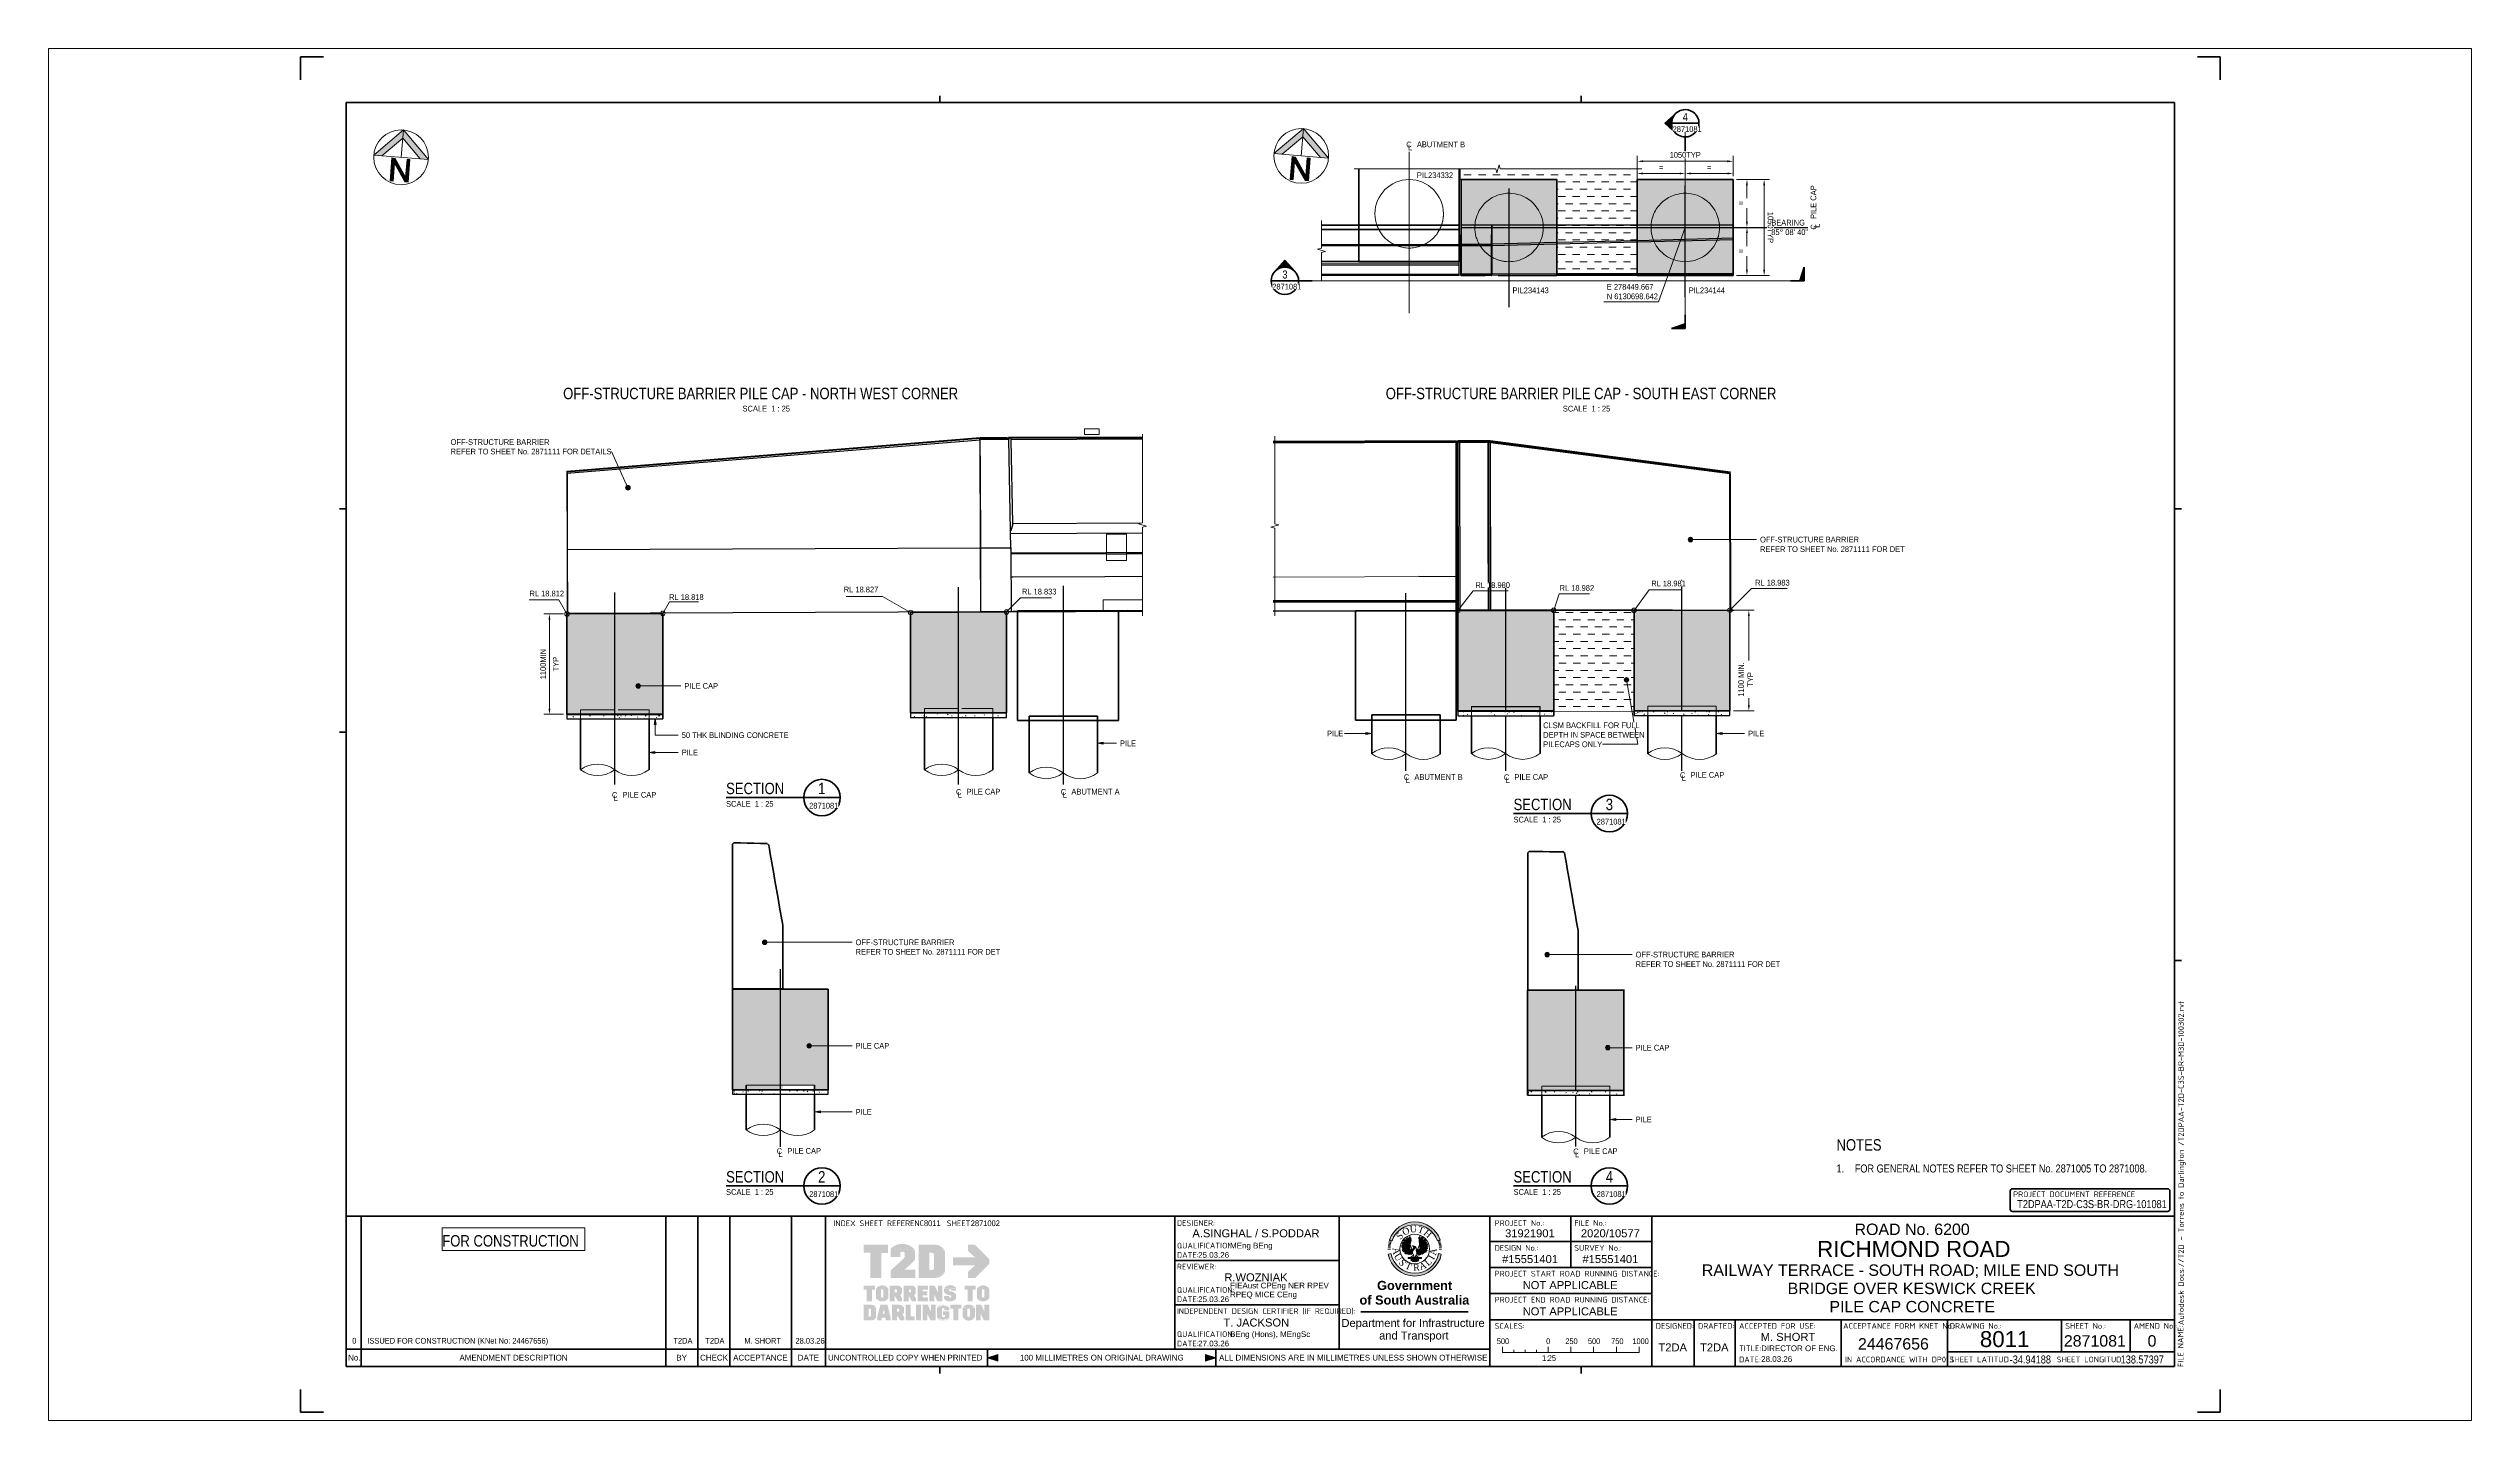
# Paper-space layout 'Layout1' of a CAD drawing. Header units: metres. Extents: x -0.11 to 0.95, y 0 to 0.6.
# The model-space entities are those that its viewports show. They can reach past a viewport. Long polylines and large blocks are cut down to what shows.
import ezdxf

# ---------------------------------------------------------------- set-up
doc = ezdxf.new("R2010")
doc.units = ezdxf.units.M
for name, pattern in [('Dot_Section Line', [0.02, 0, -0.02]), ('JacobsCenter', [0.015, 0.009, -0.0015, 0.003, -0.0015]), ('JacobsDash', [0.0045, 0.003, -0.0015]), ('JacobsGridLine', [0.0145, 0.01, -0.001, 0.0025, -0.001])]:
    doc.linetypes.add(name, pattern=pattern)
doc.layers.get('Defpoints').update_dxf_attribs({"color": 41})
for name, color, linetype, lineweight in [('A-ANNO-NOTE-STAMP', 10, 'Continuous', 18), ('BRIDGE-ABUTMENT-CONC', 7, 'Continuous', 50), ('BRIDGE-FRAMING-LINE-18-HID', 7, 'JacobsDash', 18), ('BRIDGE-G-IMPT', 7, 'Continuous', 13), ('D-BDGE', 7, 'Continuous', 13), ('D-BDGE-FLOOR', 7, 'Continuous', 50), ('D-BDGE-FLOOR-HID', 7, 'JacobsDash', 18), ('D-BDGE-FLOOR-PAT', 7, 'Continuous', 50), ('D-BDGE-FNDN', 7, 'Continuous', 50), ('D-BDGE-FNDN-LINES-18-HID', 7, 'JacobsDash', 18), ('D-BDGE-FNDN-PILE-CAP', 7, 'Continuous', 50), ('D-BDGE-FNDN-PILE-CONC', 7, 'Continuous', 50), ('D-BDGE-FRAMING', 7, 'Continuous', 50), ('D-BDGE-GEN-MOD', 7, 'Continuous', 35), ('D-BDGE-LINE', 7, 'Continuous', 9), ('D-ENHA-ANNO-SYMB', 7, 'Continuous', 50), ('D-ENHA-ANNO-TEXT', 7, 'Continuous', 9), ('D-ENHA-GEN-LINE', 7, 'Continuous', 9), ('D-ENHA-GEN-LINE-GRIDS', 7, 'Continuous', 9), ('D-ENHA-TEXT', 7, 'Continuous', 9), ('D-ENHA-TEXT-DIMS', 7, 'Continuous', 9), ('D-ENHA-TEXT-TAG', 7, 'Continuous', 18), ('D-ENHA-TITLEBLOCK', 7, 'Continuous', 9), ('G-ANNO-TTLB', 7, 'Continuous', 18)]:
    doc.layers.add(name, color=color, linetype=linetype, lineweight=lineweight)
doc.layers.add('D-BDGE-ANNO-NPLT', color=191, linetype='Continuous', plot=False)
doc.layers.get('D-BDGE-ANNO-NPLT').freeze()
doc.styles.add('Arial', font='arial.ttf', dxfattribs={"height": 0.0025})
doc.styles.add('Arial Narrow', font='ARIALN.TTF', dxfattribs={"height": 0.0025})
doc.styles.add('Arial Narrow_1', font='ARIALN.TTF', dxfattribs={"height": 0.0625})
doc.styles.add('Arial Narrow_2', font='ARIALN.TTF', dxfattribs={"height": 0.0875})
doc.styles.add('Arial Narrow_3', font='ARIALN.TTF', dxfattribs={"height": 0.0035})
doc.styles.add('Arial Narrow_4', font='ARIALN.TTF', dxfattribs={"height": 0.005})
doc.styles.add('Arial Narrow_5', font='ARIALN.TTF', dxfattribs={"width": 0.9, "height": 0.0025})
doc.styles.add('Arial_1', font='arial.ttf', dxfattribs={"height": 0.0035})
doc.styles.add('Arial_2', font='arial.ttf', dxfattribs={"height": 0.005})
doc.styles.add('Arial_3', font='arial.ttf', dxfattribs={"height": 0.007})
doc.styles.add('Arial_B', font='arialbd.ttf', dxfattribs={"height": 0.004})
doc.styles.add('ISOCPEUR', font='isocpeur.ttf', dxfattribs={"height": 0.0025})
doc.styles.add('Times New Roman', font='times.ttf', dxfattribs={"height": 0.008001})
doc.dimstyles.new('Dimension_Standard_O__mm_', dxfattribs={"dimscale": 0.3048, "dimtxt": 0.063964, "dimasz": 0.205052, "dimexe": 0.19685, "dimexo": 0.123031, "dimgap": 0.123031, "dimtad": 1, "dimdec": 0, "dimlfac": 1000, "dimzin": 0, "dimdsep": 46, "dimtxsty": 'Arial Narrow_1', "dimsah": 1, "dimcen": 0.09, "dimaunit": 1, "dimadec": 4, "dimazin": 0, "dimtfac": 1, "dimtdec": 4, "dimtix": 1, "dimtmove": 0, "dimatfit": 3, "dimfxl": 1, "dimtvp": 1, "dimtfill": 1, "dimtolj": 1, "dimtzin": 0, "dimlwd": 18, "dimlwe": 18, "dimarcsym": 2})
doc.dimstyles.new('Dimension_Standard_O__mm__1', dxfattribs={"dimscale": 0.3048, "dimtxt": 0.063964, "dimasz": 0.205052, "dimexe": 0.19685, "dimexo": 0.123031, "dimgap": 0.123031, "dimtad": 1, "dimdec": 0, "dimlfac": 1000, "dimzin": 0, "dimdsep": 46, "dimtxsty": 'Arial Narrow_1', "dimsah": 1, "dimcen": 0.09, "dimaunit": 1, "dimadec": 4, "dimazin": 0, "dimtfac": 1, "dimtdec": 4, "dimtix": 1, "dimtmove": 2, "dimatfit": 3, "dimfxl": 1, "dimtvp": 1, "dimtfill": 1, "dimtolj": 1, "dimtzin": 0, "dimlwd": 18, "dimlwe": 18, "dimarcsym": 2})
pattern_1 = [(0, (591.967237, 17.391), (0.2032, 0.0508), [0.00838, -0.14402, 0.00838, -0.14402, -0.8128]), (0, (591.967237, 17.391), (0.2032, 0.0508), [-0.3048, 0.00838, -0.29642, 0.00838, -0.14402, -0.3556]), (0, (591.967237, 17.391), (0.2032, 0.0508), [-0.762, 0.00838, -0.09322, 0.00838, -0.24562]), (120, (592.043237, 17.417), (-0.1455941, 0.15057636), [0.00838, -0.14402, 0.00838, -0.14402, -0.8128]), (120, (592.043237, 17.417), (-0.1455941, 0.15057636), [-0.3048, 0.00838, -0.29642, 0.00838, -0.14402, -0.3556]), (120, (592.043237, 17.417), (-0.1455941, 0.15057636), [-0.762, 0.00838, -0.09322, 0.00838, -0.24562]), (240, (592.068237, 17.518), (-0.0576059, -0.20137636), [0.00838, -0.14402, 0.00838, -0.14402, -0.8128]), (240, (592.068237, 17.518), (-0.0576059, -0.20137636), [-0.3048, 0.00838, -0.29642, 0.00838, -0.14402, -0.3556]), (240, (592.068237, 17.518), (-0.0576059, -0.20137636), [-0.762, 0.00838, -0.09322, 0.00838, -0.24562])]
pattern_2 = [(0, (606.91378, 17.768), (0.2032, 0.0508), [0.00838, -0.14402, 0.00838, -0.14402, -0.8128]), (0, (606.91378, 17.768), (0.2032, 0.0508), [-0.3048, 0.00838, -0.29642, 0.00838, -0.14402, -0.3556]), (0, (606.91378, 17.768), (0.2032, 0.0508), [-0.762, 0.00838, -0.09322, 0.00838, -0.24562]), (120, (606.99078, 17.793), (-0.1455941, 0.1505764), [0.00838, -0.14402, 0.00838, -0.14402, -0.8128]), (120, (606.99078, 17.793), (-0.1455941, 0.1505764), [-0.3048, 0.00838, -0.29642, 0.00838, -0.14402, -0.3556]), (120, (606.99078, 17.793), (-0.1455941, 0.1505764), [-0.762, 0.00838, -0.09322, 0.00838, -0.24562]), (240, (607.01578, 17.895), (-0.0576059, -0.2013764), [0.00838, -0.14402, 0.00838, -0.14402, -0.8128]), (240, (607.01578, 17.895), (-0.0576059, -0.2013764), [-0.3048, 0.00838, -0.29642, 0.00838, -0.14402, -0.3556]), (240, (607.01578, 17.895), (-0.0576059, -0.2013764), [-0.762, 0.00838, -0.09322, 0.00838, -0.24562])]

# ---------------------------------------------------------------- blocks, each defined once
blk = doc.blocks.new('T2DPAA-T2D-PWA-DE-XRF-000001 - Drawing3_dwg-6272381-PILE CAP CONCRETE')
at = {"layer": 'BRIDGE-G-IMPT'}
h = blk.add_hatch(color=256, dxfattribs=at)
edge = h.paths.add_edge_path()
edge.add_line((0.1549, 0.1015), (0.1515, 0.1021))
edge.add_arc((0.1226, 0.1077), 0.0295, 190.997, 349.003, ccw=False)
edge.add_line((0.0937, 0.1021), (0.0903, 0.1015))
edge.add_arc((0.1226, 0.1077), 0.0329, 190.997, 349.003)
edge = h.paths.add_edge_path()
edge.add_arc((0.1226, 0.1077), 0.0329, 20.0475, 159.9525, ccw=False)
edge.add_line((0.1535, 0.119), (0.1503, 0.1178))
edge.add_arc((0.1226, 0.1077), 0.0295, 20.0475, 159.9525)
edge.add_line((0.0949, 0.1178), (0.0917, 0.119))
h = blk.add_hatch(color=256, dxfattribs=at)
edge = h.paths.add_edge_path()
edge.add_arc((0.1226, 0.1077), 0.0329, 161.3902, 162.9856, ccw=False)
edge.add_line((0.0915, 0.1183), (0.0914, 0.1182))
edge.add_line((0.0915, 0.1183), (0.0947, 0.1172))
edge.add_line((0.0947, 0.1171), (0.0947, 0.1172))
edge.add_arc((0.1226, 0.1077), 0.0295, 161.3902, 162.9856)
edge.add_line((0.0944, 0.1163), (0.0911, 0.1174))
h = blk.add_hatch(color=256, dxfattribs=at)
edge = h.paths.add_edge_path()
edge.add_line((0.1206, 0.1074), (0.1207, 0.1074))
edge.add_line((0.1207, 0.1074), (0.1206, 0.1074))
edge = h.paths.add_edge_path()
edge.add_line((0.1166, 0.11), (0.1166, 0.1074))
edge.add_line((0.1166, 0.1074), (0.1183, 0.1065))
edge.add_line((0.1183, 0.1065), (0.119, 0.1076))
edge.add_line((0.119, 0.1076), (0.1204, 0.1079))
edge.add_line((0.1204, 0.1079), (0.1207, 0.1074))
edge.add_line((0.1207, 0.1074), (0.1211, 0.1067))
edge.add_line((0.1211, 0.1067), (0.1187, 0.1008))
edge.add_line((0.1187, 0.1008), (0.1178, 0.1012))
edge.add_line((0.1178, 0.1012), (0.1166, 0.1008))
edge.add_line((0.1166, 0.1008), (0.1161, 0.1012))
edge.add_line((0.1161, 0.1012), (0.1147, 0.101))
edge.add_line((0.1147, 0.101), (0.1143, 0.1017))
edge.add_line((0.1143, 0.1017), (0.1131, 0.1012))
edge.add_line((0.1131, 0.1012), (0.1128, 0.1022))
edge.add_line((0.1128, 0.1022), (0.1119, 0.1019))
edge.add_line((0.1119, 0.1019), (0.1119, 0.1029))
edge.add_line((0.1119, 0.1029), (0.1105, 0.1027))
edge.add_line((0.1105, 0.1027), (0.1107, 0.1043))
edge.add_line((0.1107, 0.1043), (0.1091, 0.1041))
edge.add_line((0.1091, 0.1041), (0.1095, 0.1057))
edge.add_line((0.1095, 0.1057), (0.1077, 0.106))
edge.add_line((0.1077, 0.106), (0.1081, 0.1069))
edge.add_line((0.1081, 0.1069), (0.1072, 0.1074))
edge.add_line((0.1072, 0.1074), (0.1081, 0.1091))
edge.add_line((0.1081, 0.1091), (0.1069, 0.11))
edge.add_line((0.1069, 0.11), (0.1081, 0.1112))
edge.add_line((0.1081, 0.1112), (0.1069, 0.1122))
edge.add_line((0.1069, 0.1122), (0.1085, 0.113))
edge.add_line((0.1085, 0.113), (0.1072, 0.1143))
edge.add_line((0.1072, 0.1143), (0.1095, 0.1145))
edge.add_line((0.1095, 0.1145), (0.1081, 0.116))
edge.add_line((0.1081, 0.116), (0.1105, 0.116))
edge.add_line((0.1105, 0.116), (0.1088, 0.1179))
edge.add_line((0.1088, 0.1179), (0.1119, 0.1163))
edge.add_line((0.1119, 0.1163), (0.1105, 0.1193))
edge.add_line((0.1105, 0.1193), (0.1138, 0.1172))
edge.add_line((0.1138, 0.1172), (0.1121, 0.121))
edge.add_line((0.1121, 0.121), (0.1147, 0.1181))
edge.add_line((0.1147, 0.1181), (0.1143, 0.1224))
edge.add_line((0.1143, 0.1224), (0.1159, 0.1188))
edge.add_line((0.1159, 0.1188), (0.1166, 0.1236))
edge.add_line((0.1166, 0.1236), (0.1171, 0.1207))
edge.add_line((0.1171, 0.1207), (0.1178, 0.1214))
edge.add_line((0.1178, 0.1214), (0.118, 0.1179))
edge.add_line((0.118, 0.1179), (0.1171, 0.1131))
edge.add_line((0.1171, 0.1131), (0.1178, 0.111))
edge.add_line((0.1178, 0.111), (0.1166, 0.11))
for points in [[(0.1105, 0.1193), (0.1088, 0.1179), (0.1119, 0.1163)], [(0.1369, 0.1093), (0.1385, 0.1081), (0.1367, 0.1074), (0.1376, 0.106), (0.1357, 0.106), (0.1367, 0.1043), (0.1348, 0.1043), (0.1348, 0.1031), (0.1336, 0.1034), (0.1331, 0.1022), (0.1322, 0.1024), (0.1317, 0.1015), (0.1305, 0.1017), (0.1301, 0.101), (0.1296, 0.1015), (0.1291, 0.1005), (0.1286, 0.1008), (0.1277, 0.1003), (0.1275, 0.101), (0.1268, 0.1003), (0.1251, 0.1029), (0.1242, 0.1065), (0.1246, 0.1076), (0.1263, 0.1076), (0.127, 0.1067), (0.1284, 0.1072), (0.1291, 0.11), (0.1275, 0.1112), (0.1282, 0.1133), (0.1275, 0.1219), (0.1284, 0.121), (0.1289, 0.1236), (0.1294, 0.1193), (0.1312, 0.1226), (0.1305, 0.1191), (0.1331, 0.1212), (0.1317, 0.1179), (0.1348, 0.1195), (0.1324, 0.116), (0.1364, 0.1179), (0.1341, 0.1155), (0.1371, 0.116), (0.1355, 0.1143), (0.1381, 0.1141), (0.1364, 0.1131), (0.1383, 0.1124), (0.1367, 0.1114), (0.1385, 0.11)], [(0.1312, 0.1226), (0.1331, 0.1212), (0.1305, 0.1191)], [(0.1348, 0.1195), (0.1364, 0.1179), (0.1324, 0.116)], [(0.1069, 0.1122), (0.1069, 0.11), (0.1081, 0.1112)], [(0.1081, 0.116), (0.1072, 0.1143), (0.1095, 0.1145)], [(0.1077, 0.106), (0.1091, 0.1041), (0.1095, 0.1057)], [(0.1105, 0.1027), (0.1119, 0.1019), (0.1119, 0.1029)], [(0.1225, 0.0967), (0.1233, 0.0985), (0.1277, 0.0943), (0.1263, 0.0929), (0.1237, 0.092), (0.1202, 0.0924), (0.1176, 0.0943), (0.1218, 0.0984)], [(0.1291, 0.1005), (0.1301, 0.101), (0.1296, 0.1015)], [(0.1317, 0.1015), (0.1331, 0.1022), (0.1322, 0.1024)], [(0.1383, 0.1124), (0.1381, 0.1141), (0.1364, 0.1131)]]:
    blk.add_hatch(color=256, dxfattribs=at).paths.add_polyline_path(points)
h = blk.add_hatch(color=256, dxfattribs=at)
edge = h.paths.add_edge_path()
edge.add_line((0.154, 0.1174), (0.1508, 0.1163))
edge.add_arc((0.1226, 0.1077), 0.0295, 17.0144, 18.6098)
edge.add_line((0.1505, 0.1172), (0.1505, 0.1171))
edge.add_line((0.1505, 0.1172), (0.1537, 0.1183))
edge.add_line((0.1538, 0.1182), (0.1537, 0.1183))
edge.add_arc((0.1226, 0.1077), 0.0329, 17.0144, 18.6098, ccw=False)
h = blk.add_hatch(color=256, dxfattribs=at)
edge = h.paths.add_edge_path()
edge.add_line((0.0931, 0.1083), (0.0897, 0.1083))
edge.add_arc((0.1226, 0.1077), 0.0329, 177.3415, 178.9368, ccw=False)
edge.add_line((0.0897, 0.1094), (0.0897, 0.1093))
edge.add_line((0.0897, 0.1094), (0.0932, 0.1092))
edge.add_line((0.0932, 0.1091), (0.0932, 0.1092))
edge.add_arc((0.1226, 0.1077), 0.0295, 177.3415, 178.9368)
h = blk.add_hatch(color=256, dxfattribs=at)
edge = h.paths.add_edge_path()
edge.add_line((0.0931, 0.1069), (0.0897, 0.1068))
edge.add_arc((0.1226, 0.1077), 0.0329, 180, 181.5953, ccw=False)
edge.add_line((0.0897, 0.1078), (0.0897, 0.1077))
edge.add_line((0.0897, 0.1078), (0.0931, 0.1078))
edge.add_line((0.0931, 0.1077), (0.0931, 0.1078))
edge.add_arc((0.1226, 0.1077), 0.0295, 180, 181.5953)
h = blk.add_hatch(color=256, dxfattribs=at)
edge = h.paths.add_edge_path()
edge.add_arc((0.1226, 0.1077), 0.0329, 174.6829, 176.2783, ccw=False)
edge.add_line((0.0899, 0.1109), (0.0898, 0.1108))
edge.add_line((0.0899, 0.1109), (0.0933, 0.1106))
edge.add_line((0.0933, 0.1105), (0.0933, 0.1106))
edge.add_arc((0.1226, 0.1077), 0.0295, 174.6829, 176.2783)
edge.add_line((0.0932, 0.1096), (0.0898, 0.1099))
h = blk.add_hatch(color=256, dxfattribs=at)
edge = h.paths.add_edge_path()
edge.add_arc((0.1226, 0.1077), 0.0329, 172.0244, 173.6197, ccw=False)
edge.add_line((0.09, 0.1124), (0.09, 0.1123))
edge.add_line((0.09, 0.1124), (0.0934, 0.1119))
edge.add_line((0.0934, 0.1118), (0.0934, 0.1119))
edge.add_arc((0.1226, 0.1077), 0.0295, 172.0244, 173.6197)
edge.add_line((0.0933, 0.111), (0.0899, 0.1114))
h = blk.add_hatch(color=256, dxfattribs=at)
edge = h.paths.add_edge_path()
edge.add_arc((0.1226, 0.1077), 0.0329, 169.3658, 170.9612, ccw=False)
edge.add_line((0.0903, 0.1139), (0.0903, 0.1138))
edge.add_line((0.0903, 0.1139), (0.0937, 0.1133))
edge.add_line((0.0936, 0.1132), (0.0937, 0.1133))
edge.add_arc((0.1226, 0.1077), 0.0295, 169.3658, 170.9612)
edge.add_line((0.0935, 0.1124), (0.0901, 0.1129))
h = blk.add_hatch(color=256, dxfattribs=at)
edge = h.paths.add_edge_path()
edge.add_arc((0.1226, 0.1077), 0.0329, 166.7073, 168.3026, ccw=False)
edge.add_line((0.0906, 0.1154), (0.0906, 0.1153))
edge.add_line((0.0906, 0.1154), (0.0939, 0.1146))
edge.add_line((0.0939, 0.1145), (0.0939, 0.1146))
edge.add_arc((0.1226, 0.1077), 0.0295, 166.7073, 168.3026)
edge.add_line((0.0937, 0.1137), (0.0904, 0.1144))
h = blk.add_hatch(color=256, dxfattribs=at)
edge = h.paths.add_edge_path()
edge.add_line((0.0941, 0.115), (0.0907, 0.1159))
edge.add_arc((0.1226, 0.1077), 0.0329, 164.0488, 165.6441, ccw=False)
edge.add_line((0.091, 0.1169), (0.091, 0.1168))
edge.add_line((0.091, 0.1169), (0.0943, 0.1159))
edge.add_line((0.0943, 0.1158), (0.0943, 0.1159))
edge.add_arc((0.1226, 0.1077), 0.0295, 164.0488, 165.6441)
h = blk.add_hatch(color=256, dxfattribs=at)
edge = h.paths.add_edge_path()
edge.add_line((0.1232, 0.1095), (0.1225, 0.1076))
edge.add_line((0.1225, 0.1076), (0.1207, 0.1074))
edge.add_line((0.1207, 0.1074), (0.1207, 0.1074))
edge.add_line((0.1207, 0.1074), (0.1216, 0.1086))
edge.add_line((0.1216, 0.1086), (0.1197, 0.1119))
edge.add_line((0.1197, 0.1119), (0.1232, 0.1107))
edge.add_line((0.1232, 0.1107), (0.1239, 0.1098))
edge.add_line((0.1239, 0.1098), (0.1232, 0.1095))
h = blk.add_hatch(color=256, dxfattribs=at)
edge = h.paths.add_edge_path()
edge.add_arc((0.1226, 0.1077), 0.0295, 14.3559, 15.9512)
edge.add_line((0.1509, 0.1159), (0.1509, 0.1158))
edge.add_line((0.1509, 0.1159), (0.1542, 0.1169))
edge.add_line((0.1542, 0.1168), (0.1542, 0.1169))
edge.add_arc((0.1226, 0.1077), 0.0329, 14.3559, 15.9512, ccw=False)
edge.add_line((0.1545, 0.1159), (0.1511, 0.115))
h = blk.add_hatch(color=256, dxfattribs=at)
edge = h.paths.add_edge_path()
edge.add_line((0.1548, 0.1144), (0.1514, 0.1137))
edge.add_arc((0.1226, 0.1077), 0.0295, 11.6974, 13.2927)
edge.add_line((0.1512, 0.1146), (0.1513, 0.1145))
edge.add_line((0.1512, 0.1146), (0.1546, 0.1154))
edge.add_line((0.1546, 0.1153), (0.1546, 0.1154))
edge.add_arc((0.1226, 0.1077), 0.0329, 11.6974, 13.2927, ccw=False)
h = blk.add_hatch(color=256, dxfattribs=at)
edge = h.paths.add_edge_path()
edge.add_arc((0.1226, 0.1077), 0.0295, 9.0388, 10.6342)
edge.add_line((0.1515, 0.1133), (0.1515, 0.1132))
edge.add_line((0.1515, 0.1133), (0.1549, 0.1139))
edge.add_line((0.1549, 0.1138), (0.1549, 0.1139))
edge.add_arc((0.1226, 0.1077), 0.0329, 9.0388, 10.6342, ccw=False)
edge.add_line((0.1551, 0.1129), (0.1517, 0.1124))
h = blk.add_hatch(color=256, dxfattribs=at)
edge = h.paths.add_edge_path()
edge.add_arc((0.1226, 0.1077), 0.0295, 6.3803, 7.9756)
edge.add_line((0.1518, 0.1119), (0.1518, 0.1118))
edge.add_line((0.1518, 0.1119), (0.1552, 0.1124))
edge.add_line((0.1552, 0.1123), (0.1552, 0.1124))
edge.add_arc((0.1226, 0.1077), 0.0329, 6.3803, 7.9756, ccw=False)
edge.add_line((0.1553, 0.1114), (0.1519, 0.111))
h = blk.add_hatch(color=256, dxfattribs=at)
edge = h.paths.add_edge_path()
edge.add_line((0.1554, 0.1099), (0.152, 0.1096))
edge.add_arc((0.1226, 0.1077), 0.0295, 3.7217, 5.3171)
edge.add_line((0.1519, 0.1106), (0.1519, 0.1105))
edge.add_line((0.1519, 0.1106), (0.1553, 0.1109))
edge.add_line((0.1553, 0.1108), (0.1553, 0.1109))
edge.add_arc((0.1226, 0.1077), 0.0329, 3.7217, 5.3171, ccw=False)
h = blk.add_hatch(color=256, dxfattribs=at)
edge = h.paths.add_edge_path()
edge.add_line((0.1555, 0.1083), (0.1521, 0.1083))
edge.add_arc((0.1226, 0.1077), 0.0295, 1.0632, 2.6585)
edge.add_line((0.152, 0.1092), (0.152, 0.1091))
edge.add_line((0.152, 0.1092), (0.1554, 0.1094))
edge.add_line((0.1555, 0.1093), (0.1554, 0.1094))
edge.add_arc((0.1226, 0.1077), 0.0329, 1.0632, 2.6585, ccw=False)
h = blk.add_hatch(color=256, dxfattribs=at)
edge = h.paths.add_edge_path()
edge.add_line((0.1555, 0.1068), (0.152, 0.1069))
edge.add_arc((0.1226, 0.1077), 0.0295, 358.4047, 360)
edge.add_line((0.1521, 0.1078), (0.1521, 0.1077))
edge.add_line((0.1521, 0.1078), (0.1555, 0.1078))
edge.add_line((0.1555, 0.1077), (0.1555, 0.1078))
edge.add_arc((0.1226, 0.1077), 0.0329, 358.4047, 360, ccw=False)
for p, q in [((0.0917, 0.119), (0.0949, 0.1178)), ((0.1105, 0.1193), (0.1088, 0.1179)), ((0.1119, 0.1163), (0.1105, 0.1193)), ((0.1305, 0.1191), (0.1312, 0.1226)), ((0.1331, 0.1212), (0.1305, 0.1191)), ((0.1312, 0.1226), (0.1331, 0.1212)), ((0.1324, 0.116), (0.1348, 0.1195)), ((0.1348, 0.1195), (0.1364, 0.1179)), ((0.1503, 0.1178), (0.1535, 0.119)), ((0.0903, 0.1015), (0.0937, 0.1021)), ((0.1069, 0.1122), (0.1069, 0.11)), ((0.1081, 0.1112), (0.1069, 0.1122)), ((0.1069, 0.11), (0.1081, 0.1112)), ((0.1081, 0.116), (0.1072, 0.1143)), ((0.1072, 0.1143), (0.1095, 0.1145)), ((0.1077, 0.106), (0.1091, 0.1041)), ((0.1095, 0.1057), (0.1077, 0.106)), ((0.1095, 0.1145), (0.1081, 0.116)), ((0.1088, 0.1179), (0.1119, 0.1163)), ((0.1091, 0.1041), (0.1095, 0.1057)), ((0.1119, 0.1029), (0.1105, 0.1027)), ((0.1105, 0.1027), (0.1119, 0.1019)), ((0.1119, 0.1019), (0.1119, 0.1029)), ((0.115, 0.0967), (0.1197, 0.0967)), ((0.1211, 0.1003), (0.1173, 0.0974)), ((0.1244, 0.1003), (0.1272, 0.0974)), ((0.1256, 0.0967), (0.1308, 0.0967)), ((0.1296, 0.1015), (0.1291, 0.1005)), ((0.1291, 0.1005), (0.1301, 0.101)), ((0.1301, 0.101), (0.1296, 0.1015)), ((0.1322, 0.1024), (0.1317, 0.1015)), ((0.1317, 0.1015), (0.1331, 0.1022)), ((0.1331, 0.1022), (0.1322, 0.1024)), ((0.1364, 0.1179), (0.1324, 0.116)), ((0.1381, 0.1141), (0.1364, 0.1131)), ((0.1364, 0.1131), (0.1383, 0.1124)), ((0.1383, 0.1124), (0.1381, 0.1141)), ((0.1515, 0.1021), (0.1549, 0.1015))]:
    blk.add_line(p, q, dxfattribs=at)
at = {"layer": 'BRIDGE-G-IMPT', "flags": 128}
for points in [[(0.1085, 0.113), (0.1072, 0.1143), (0.1095, 0.1145), (0.1081, 0.116), (0.1105, 0.116), (0.1088, 0.1179), (0.1119, 0.1163), (0.1105, 0.1193), (0.1138, 0.1172), (0.1121, 0.121), (0.1147, 0.1181), (0.1143, 0.1224), (0.1159, 0.1188), (0.1166, 0.1236), (0.1171, 0.1207), (0.1178, 0.1214), (0.118, 0.1179), (0.1171, 0.1131), (0.119, 0.1076), (0.1204, 0.1079), (0.1211, 0.1067), (0.1187, 0.1008), (0.1178, 0.1012), (0.1166, 0.1008), (0.1161, 0.1012), (0.1147, 0.101), (0.1143, 0.1017), (0.1131, 0.1012), (0.1128, 0.1022), (0.1119, 0.1019), (0.1119, 0.1029), (0.1105, 0.1027), (0.1107, 0.1043), (0.1091, 0.1041), (0.1095, 0.1057), (0.1077, 0.106), (0.1081, 0.1069), (0.1072, 0.1074), (0.1081, 0.1091), (0.1069, 0.11), (0.1081, 0.1112), (0.1069, 0.1122), (0.1087, 0.1131)], [(0.1199, 0.1031), (0.1225, 0.0967), (0.1251, 0.1029), (0.1242, 0.1065), (0.1246, 0.1076), (0.1263, 0.1076), (0.1282, 0.1133), (0.1275, 0.1219), (0.1284, 0.121), (0.1289, 0.1236), (0.1294, 0.1193), (0.1312, 0.1226), (0.1305, 0.1191), (0.1331, 0.1212), (0.1317, 0.1179), (0.1348, 0.1195), (0.1324, 0.116), (0.1364, 0.1179), (0.1341, 0.1155), (0.1371, 0.116), (0.1355, 0.1143), (0.1381, 0.1141), (0.1364, 0.1131), (0.1383, 0.1124), (0.1367, 0.1114), (0.1385, 0.11), (0.1369, 0.1093), (0.1385, 0.1081), (0.1367, 0.1074), (0.1376, 0.106), (0.1357, 0.106), (0.1367, 0.1043), (0.1348, 0.1043), (0.1348, 0.1031), (0.1336, 0.1034), (0.1331, 0.1022), (0.1322, 0.1024), (0.1317, 0.1015), (0.1305, 0.1017), (0.1301, 0.101), (0.1296, 0.1015), (0.1291, 0.1005), (0.1286, 0.1008), (0.1277, 0.1003), (0.1275, 0.101), (0.1268, 0.1003), (0.1251, 0.1029)], [(0.1206, 0.0974), (0.1145, 0.0974), (0.1145, 0.0962), (0.1194, 0.0962)], [(0.119, 0.1076), (0.1183, 0.1065), (0.1166, 0.1074), (0.1166, 0.11), (0.1178, 0.111)], [(0.1218, 0.0984), (0.1176, 0.0943), (0.1202, 0.0924), (0.1237, 0.092), (0.1263, 0.0929), (0.1277, 0.0943), (0.1233, 0.0985)], [(0.1239, 0.1098), (0.1244, 0.1091), (0.1246, 0.1076)], [(0.1246, 0.0974), (0.1308, 0.0974), (0.1308, 0.0962), (0.126, 0.0962)], [(0.1263, 0.1076), (0.127, 0.1067), (0.1284, 0.1072), (0.1291, 0.11), (0.1275, 0.1112)]]:
    blk.add_lwpolyline(points, dxfattribs=at)
blk.add_lwpolyline([(0.1206, 0.1074), (0.1216, 0.1086), (0.1197, 0.1119), (0.1232, 0.1107), (0.1239, 0.1098), (0.1232, 0.1095), (0.1225, 0.1076)], close=True, dxfattribs=at)
at = {"layer": 'BRIDGE-G-IMPT'}
blk.add_circle((0.1226, 0.1077), 0.018, dxfattribs=at)
for radius, start, end in [(0.0329, 20.0475, 159.9525), (0.0295, 20.0475, 159.9525), (0.0329, 190.997, 349.003), (0.0295, 190.997, 349.003)]:
    blk.add_arc((0.1226, 0.1077), radius, start, end, dxfattribs=at)
at = {"layer": 'BRIDGE-G-IMPT', "lineweight": 9, "char_height": 0.008, "attachment_point": 2, "line_spacing_factor": 1.029793, "style": 'Times New Roman'}
for s, insert, width, rotation in [('S', (0.1012, 0.1263), 0.008041, 49.0663), ('O', (0.1099, 0.133), 0.010353, 26.6943), ('U', (0.1205, 0.136), 0.010353, 4.3222), ('T', (0.1314, 0.1347), 0.008744, 341.9502), ('H', (0.141, 0.1293), 0.010353, 319.5782), ('A', (0.104, 0.106), 0.010353, 279.6978), ('U', (0.1058, 0.0996), 0.010353, 300.15), ('S', (0.1107, 0.0935), 0.008041, 310.3575), ('T', (0.1164, 0.0903), 0.008744, 336.9699), ('R', (0.1244, 0.0893), 0.009549, 3.701), ('A', (0.1307, 0.0909), 0.010353, 21.3382), ('L', (0.1363, 0.0949), 0.008744, 42.375), ('I', (0.1395, 0.0995), 0.004825, 60.5783), ('A', (0.141, 0.1048), 0.010353, 83.64)]:
    blk.add_mtext(s, dxfattribs=dict(at, insert=insert, width=width, rotation=rotation))
blk = doc.blocks.new('T2DPAA-T2D-PWA-DE-XRF-000001 - Standard-7392177-PILE CAP CONCRETE')
at = {"layer": 'BRIDGE-G-IMPT', "lineweight": 9}
for points in [[(0.3055, 0.0254), (0.3055, 0.0239), (0.3055, 0.0224), (0.301, 0.0239)], [(0.3965, 0.0254), (0.401, 0.0239), (0.3965, 0.0224), (0.3965, 0.0239)]]:
    blk.add_hatch(color=256, dxfattribs=at).paths.add_polyline_path(points)
at = {"layer": 'D-ENHA-TITLEBLOCK', "true_color": 0x1d4a5c}
h = blk.add_hatch(color=139, dxfattribs=at)
edge = h.paths.add_edge_path()
edge.add_line((0.2623, 0.0443), (0.2623, 0.0452))
edge.add_arc((0.2616, 0.044), 0.00145, 58.8241, 99.793)
edge.add_line((0.2613, 0.0454), (0.2613, 0.0441))
edge.add_arc((0.2616, 0.0455), 0.00141, 259.7202, 301.6629)
edge = h.paths.add_edge_path()
edge.add_arc((0.2625, 0.0448), 0.00224, 301.808, 330.1086, ccw=False)
edge.add_line((0.2637, 0.0429), (0.2645, 0.0415))
edge.add_line((0.2645, 0.0415), (0.2645, 0.0403))
edge.add_line((0.2645, 0.0403), (0.2627, 0.0403))
edge.add_line((0.2627, 0.0403), (0.2613, 0.0425))
edge.add_line((0.2613, 0.0425), (0.2613, 0.0403))
edge.add_line((0.2613, 0.0403), (0.2591, 0.0403))
edge.add_line((0.2591, 0.0403), (0.2591, 0.0471))
edge.add_line((0.2591, 0.0471), (0.2624, 0.0471))
edge.add_arc((0.2623, 0.0446), 0.00248, 32.8357, 87.7033, ccw=False)
edge.add_line((0.2644, 0.046), (0.2644, 0.0437))
edge = h.paths.add_edge_path()
edge.add_line((0.2674, 0.0527), (0.2674, 0.0537))
edge.add_arc((0.2667, 0.0524), 0.00145, 58.8241, 99.793)
edge.add_line((0.2665, 0.0539), (0.2665, 0.0526))
edge.add_arc((0.2667, 0.0539), 0.00141, 259.7202, 301.6629)
edge = h.paths.add_edge_path()
edge.add_arc((0.2676, 0.0532), 0.00224, 301.808, 330.1086, ccw=False)
edge.add_line((0.2688, 0.0513), (0.2696, 0.0499))
edge.add_line((0.2696, 0.0499), (0.2696, 0.0487))
edge.add_line((0.2696, 0.0487), (0.2678, 0.0487))
edge.add_line((0.2678, 0.0487), (0.2664, 0.051))
edge.add_line((0.2664, 0.051), (0.2664, 0.0487))
edge.add_line((0.2664, 0.0487), (0.2642, 0.0487))
edge.add_line((0.2642, 0.0487), (0.2642, 0.0555))
edge.add_line((0.2642, 0.0555), (0.2676, 0.0555))
edge.add_arc((0.2675, 0.0531), 0.00248, 32.8357, 87.7033, ccw=False)
edge.add_line((0.2695, 0.0544), (0.2695, 0.0521))
edge = h.paths.add_edge_path()
edge.add_line((0.2499, 0.0422), (0.2499, 0.0452))
edge.add_arc((0.2491, 0.0441), 0.00138, 56.3448, 98.7814)
edge.add_line((0.2489, 0.0454), (0.2489, 0.0419))
edge.add_arc((0.2491, 0.0433), 0.00138, 261.2186, 303.6552)
edge = h.paths.add_edge_path()
edge.add_line((0.2613, 0.0527), (0.2613, 0.0537))
edge.add_arc((0.2606, 0.0524), 0.00145, 58.8241, 99.793)
edge.add_line((0.2603, 0.0539), (0.2603, 0.0526))
edge.add_arc((0.2606, 0.0539), 0.00141, 259.7202, 301.6629)
edge = h.paths.add_edge_path()
edge.add_line((0.2502, 0.0403), (0.2467, 0.0403))
edge.add_line((0.2467, 0.0403), (0.2467, 0.0471))
edge.add_line((0.2467, 0.0471), (0.2501, 0.0471))
edge.add_arc((0.25, 0.0447), 0.00241, 26.2483, 85.5583, ccw=False)
edge.add_line((0.2521, 0.0457), (0.2521, 0.0416))
edge.add_arc((0.2502, 0.0424), 0.00209, 270, 338.4707, ccw=False)
h.paths.add_polyline_path([(0.2555, 0.0451), (0.255, 0.0432), (0.2559, 0.0432)])
h.paths.add_polyline_path([(0.2585, 0.0415), (0.2585, 0.0403), (0.2564, 0.0403), (0.2562, 0.0415), (0.2547, 0.0415), (0.2544, 0.0403), (0.2526, 0.0403), (0.2526, 0.0415), (0.254, 0.0471), (0.2571, 0.0471)])
h.paths.add_polyline_path([(0.2673, 0.042), (0.269, 0.042), (0.269, 0.0403), (0.2651, 0.0403), (0.2651, 0.0471), (0.2673, 0.0471)])
h.paths.add_polyline_path([(0.2718, 0.0403), (0.2696, 0.0403), (0.2696, 0.0471), (0.2718, 0.0471)])
h.paths.add_polyline_path([(0.2762, 0.0441), (0.2762, 0.0471), (0.2782, 0.0471), (0.2782, 0.0403), (0.2759, 0.0403), (0.2746, 0.0432), (0.2746, 0.0403), (0.2725, 0.0403), (0.2725, 0.0471), (0.2748, 0.0471)])
edge = h.paths.add_edge_path()
edge.add_arc((0.2817, 0.0424), 0.000774, 214.5178, 325.4822)
edge.add_line((0.2823, 0.0419), (0.2823, 0.0427))
edge.add_line((0.2823, 0.0427), (0.2815, 0.0427))
edge.add_line((0.2815, 0.0427), (0.2815, 0.0443))
edge.add_line((0.2815, 0.0443), (0.2842, 0.0443))
edge.add_line((0.2842, 0.0443), (0.2842, 0.0415))
edge.add_arc((0.2819, 0.0428), 0.00262, 274.1131, 330.4929, ccw=False)
edge.add_arc((0.2815, 0.0434), 0.00327, 260.2337, 279.7663, ccw=False)
edge.add_arc((0.2812, 0.0429), 0.00275, 208.3817, 264.7517, ccw=False)
edge.add_line((0.2788, 0.0416), (0.2788, 0.0458))
edge.add_arc((0.2812, 0.0445), 0.00268, 94.8448, 152.8409, ccw=False)
edge.add_arc((0.2815, 0.0424), 0.00482, 83.0812, 96.9188, ccw=False)
edge.add_arc((0.2818, 0.0444), 0.00278, 31.3102, 83.6241, ccw=False)
edge.add_line((0.2842, 0.0459), (0.2842, 0.0447))
edge.add_line((0.2842, 0.0447), (0.282, 0.0447))
edge.add_line((0.282, 0.0447), (0.282, 0.0455))
edge.add_arc((0.2815, 0.0451), 0.000641, 40.732, 139.268)
edge.add_line((0.281, 0.0455), (0.281, 0.0419))
h.paths.add_polyline_path([(0.2882, 0.0403), (0.2859, 0.0403), (0.2859, 0.0454), (0.2846, 0.0454), (0.2846, 0.0471), (0.2895, 0.0471), (0.2895, 0.0454), (0.2882, 0.0454)])
edge = h.paths.add_edge_path()
edge.add_arc((0.2927, 0.0429), 0.00104, 239.6549, 300.3451)
edge.add_line((0.2932, 0.042), (0.2932, 0.0454))
edge.add_arc((0.2927, 0.0445), 0.00103, 59.5446, 120.4554)
edge.add_line((0.2921, 0.0454), (0.2921, 0.042))
edge = h.paths.add_edge_path()
edge.add_arc((0.2927, 0.0434), 0.00323, 212.7347, 327.2653, ccw=False)
edge.add_line((0.29, 0.0417), (0.29, 0.0458))
edge.add_arc((0.2927, 0.044), 0.00323, 32.6408, 147.3592, ccw=False)
edge.add_line((0.2954, 0.0458), (0.2954, 0.0417))
h.paths.add_polyline_path([(0.3017, 0.0403), (0.2993, 0.0403), (0.298, 0.0432), (0.298, 0.0403), (0.2959, 0.0403), (0.2959, 0.0471), (0.2982, 0.0471), (0.2996, 0.0441), (0.2996, 0.0471), (0.3017, 0.0471)])
edge = h.paths.add_edge_path()
edge.add_arc((0.299, 0.0513), 0.00104, 239.6549, 300.3451)
edge.add_line((0.2995, 0.0504), (0.2995, 0.0538))
edge.add_arc((0.299, 0.0529), 0.00103, 59.5446, 120.4554)
edge.add_line((0.2985, 0.0538), (0.2985, 0.0504))
edge = h.paths.add_edge_path()
edge.add_arc((0.299, 0.0518), 0.00323, 212.7347, 327.2653, ccw=False)
edge.add_line((0.2963, 0.0501), (0.2963, 0.0542))
edge.add_arc((0.299, 0.0524), 0.00323, 32.6408, 147.3592, ccw=False)
edge.add_line((0.3017, 0.0542), (0.3017, 0.0501))
h.paths.add_polyline_path([(0.2945, 0.0487), (0.2923, 0.0487), (0.2923, 0.0538), (0.2909, 0.0538), (0.2909, 0.0555), (0.2958, 0.0555), (0.2958, 0.0538), (0.2945, 0.0538)])
edge = h.paths.add_edge_path()
edge.add_line((0.2872, 0.0518), (0.2872, 0.0499))
edge.add_arc((0.2849, 0.0513), 0.0027, 273.7285, 329.3952, ccw=False)
edge.add_line((0.285, 0.0486), (0.2841, 0.0486))
edge.add_arc((0.2842, 0.0512), 0.00266, 210.1626, 267.7624, ccw=False)
edge.add_line((0.2819, 0.0499), (0.2819, 0.051))
edge.add_line((0.2819, 0.051), (0.2841, 0.051))
edge.add_arc((0.2845, 0.0508), 0.000522, 155.2714, 300.4507)
edge.add_arc((0.2846, 0.0508), 0.000487, 289.6558, 416.8121)
edge.add_line((0.2849, 0.0512), (0.2834, 0.0515))
edge.add_arc((0.2841, 0.054), 0.00253, 213.4271, 255.8381, ccw=False)
edge.add_line((0.2819, 0.0526), (0.2819, 0.0544))
edge.add_arc((0.2846, 0.0525), 0.00325, 35.8397, 144.1603, ccw=False)
edge.add_line((0.2872, 0.0544), (0.2872, 0.0533))
edge.add_line((0.2872, 0.0533), (0.2851, 0.0533))
edge.add_arc((0.2846, 0.0535), 0.000494, 335.3316, 479.9481)
edge.add_arc((0.2845, 0.0535), 0.000428, 103.9979, 246.4243)
edge.add_line((0.2843, 0.0531), (0.2853, 0.0529))
edge.add_arc((0.2849, 0.0501), 0.00281, 35.1328, 82.3403, ccw=False)
h.paths.add_polyline_path([(0.2792, 0.0526), (0.2792, 0.0555), (0.2812, 0.0555), (0.2812, 0.0487), (0.2789, 0.0487), (0.2776, 0.0517), (0.2776, 0.0487), (0.2755, 0.0487), (0.2755, 0.0555), (0.2778, 0.0555)])
h.paths.add_polyline_path([(0.2725, 0.053), (0.2746, 0.053), (0.2746, 0.0513), (0.2725, 0.0513), (0.2725, 0.0504), (0.2748, 0.0504), (0.2748, 0.0487), (0.2703, 0.0487), (0.2703, 0.0555), (0.2748, 0.0555), (0.2748, 0.0538), (0.2725, 0.0538)])
edge = h.paths.add_edge_path()
edge.add_arc((0.2615, 0.0532), 0.00224, 301.808, 330.1086, ccw=False)
edge.add_line((0.2627, 0.0513), (0.2635, 0.0499))
edge.add_line((0.2635, 0.0499), (0.2635, 0.0487))
edge.add_line((0.2635, 0.0487), (0.2617, 0.0487))
edge.add_line((0.2617, 0.0487), (0.2603, 0.051))
edge.add_line((0.2603, 0.051), (0.2603, 0.0487))
edge.add_line((0.2603, 0.0487), (0.2581, 0.0487))
edge.add_line((0.2581, 0.0487), (0.2581, 0.0555))
edge.add_line((0.2581, 0.0555), (0.2614, 0.0555))
edge.add_arc((0.2613, 0.0531), 0.00248, 32.8357, 87.7033, ccw=False)
edge.add_line((0.2634, 0.0544), (0.2634, 0.0521))
edge = h.paths.add_edge_path()
edge.add_line((0.2543, 0.0538), (0.2543, 0.0504))
edge.add_arc((0.2548, 0.0513), 0.00104, 239.6549, 300.3451)
edge.add_line((0.2553, 0.0504), (0.2553, 0.0538))
edge.add_arc((0.2548, 0.0529), 0.00103, 59.5446, 120.4554)
edge = h.paths.add_edge_path()
edge.add_line((0.2521, 0.0501), (0.2521, 0.0542))
edge.add_arc((0.2548, 0.0524), 0.00323, 32.6408, 147.3592, ccw=False)
edge.add_line((0.2575, 0.0542), (0.2575, 0.0501))
edge.add_arc((0.2548, 0.0518), 0.00323, 212.7347, 327.2653, ccw=False)
h.paths.add_polyline_path([(0.2503, 0.0487), (0.248, 0.0487), (0.248, 0.0538), (0.2467, 0.0538), (0.2467, 0.0555), (0.2516, 0.0555), (0.2516, 0.0538), (0.2503, 0.0538)])
h.paths.add_polyline_path([(0.3017, 0.0672), (0.3017, 0.0651), (0.2955, 0.0588), (0.2924, 0.0588), (0.2924, 0.0616), (0.2955, 0.0644), (0.2858, 0.0644), (0.2858, 0.0679), (0.2955, 0.0679), (0.2924, 0.0707), (0.2924, 0.0734), (0.2955, 0.0734)])
edge = h.paths.add_edge_path()
edge.add_line((0.2768, 0.0699), (0.2754, 0.0699))
edge.add_line((0.2754, 0.0699), (0.2754, 0.0624))
edge.add_line((0.2754, 0.0624), (0.2768, 0.0624))
edge.add_arc((0.2767, 0.0633), 0.000915, 277.9427, 335.4563)
edge.add_line((0.2775, 0.0629), (0.2775, 0.0694))
edge.add_arc((0.2767, 0.0689), 0.000957, 31.2517, 83.8556)
edge = h.paths.add_edge_path()
edge.add_line((0.2781, 0.0589), (0.2707, 0.0589))
edge.add_line((0.2707, 0.0589), (0.2707, 0.0734))
edge.add_line((0.2707, 0.0734), (0.2781, 0.0734))
edge.add_arc((0.2777, 0.0683), 0.00519, 26.2483, 85.5583, ccw=False)
edge.add_line((0.2823, 0.0705), (0.2823, 0.0617))
edge.add_arc((0.2781, 0.0634), 0.00451, 270, 338.4707, ccw=False)
edge = h.paths.add_edge_path()
edge.add_line((0.2627, 0.0699), (0.2627, 0.0681))
edge.add_line((0.2627, 0.0681), (0.2585, 0.0681))
edge.add_line((0.2585, 0.0681), (0.2585, 0.0716))
edge.add_arc((0.2636, 0.0668), 0.00703, 37.1177, 136.9917, ccw=False)
edge.add_line((0.2692, 0.071), (0.2692, 0.0671))
edge.add_arc((0.2674, 0.0677), 0.00193, 316.9738, 340.8309, ccw=False)
edge.add_line((0.2688, 0.0664), (0.268, 0.0656))
edge.add_line((0.268, 0.0656), (0.2646, 0.0625))
edge.add_line((0.2646, 0.0625), (0.2693, 0.0625))
edge.add_line((0.2693, 0.0625), (0.2693, 0.0588))
edge.add_line((0.2693, 0.0588), (0.2585, 0.0588))
edge.add_line((0.2585, 0.0588), (0.2585, 0.0622))
edge.add_line((0.2585, 0.0622), (0.2638, 0.067))
edge.add_line((0.2638, 0.067), (0.2647, 0.068))
edge.add_line((0.2647, 0.068), (0.2647, 0.0699))
edge.add_arc((0.2637, 0.0691), 0.00131, 40.7337, 139.2663)
h.paths.add_polyline_path([(0.2467, 0.0734), (0.2573, 0.0734), (0.2573, 0.0698), (0.2544, 0.0698), (0.2544, 0.0589), (0.2496, 0.0589), (0.2496, 0.0699), (0.2467, 0.0699)])
at = {"layer": 'D-ENHA-GEN-LINE'}
for p, q in [((0.5265, 0.0287), (0.5265, 0.0262)), ((0.5265, 0.0262), (0.5865, 0.0262)), ((0.5315, 0.0274), (0.5315, 0.0262)), ((0.5365, 0.0274), (0.5365, 0.0262)), ((0.5415, 0.0274), (0.5415, 0.0262)), ((0.5465, 0.0287), (0.5465, 0.0262)), ((0.5565, 0.0287), (0.5565, 0.0262)), ((0.5665, 0.0287), (0.5665, 0.0262)), ((0.5765, 0.0287), (0.5765, 0.0262)), ((0.5865, 0.0287), (0.5865, 0.0262))]:
    blk.add_line(p, q, dxfattribs=at)
at = {"layer": 'D-ENHA-TITLEBLOCK', "color": 8, "lineweight": 35, "true_color": 0x808080}
for p, q in [((0, 0.594), (0.01, 0.594)), ((0, 0.584), (0, 0.594)), ((0.831, 0.594), (0.841, 0.594)), ((0.841, 0.594), (0.841, 0.584)), ((0, 0), (0, 0.01)), ((0.01, 0), (0, 0)), ((0.831, 0), (0.841, 0)), ((0.841, 0), (0.841, 0.01))]:
    blk.add_line(p, q, dxfattribs=at)
at = {"layer": 'D-ENHA-TITLEBLOCK', "lineweight": 100}
for p, q in [((0.02, 0.574), (0.02, 0.02)), ((0.821, 0.574), (0.02, 0.574)), ((0.821, 0.02), (0.821, 0.574)), ((0.821, 0.086), (0.02, 0.086)), ((0.23, 0.02), (0.23, 0.086)), ((0.383, 0.086), (0.383, 0.0277)), ((0.455, 0.086), (0.455, 0.0277)), ((0.521, 0.086), (0.521, 0.02)), ((0.592, 0.086), (0.592, 0.02)), ((0.4645, 0.044), (0.5115, 0.044)), ((0.02, 0.02), (0.821, 0.02))]:
    blk.add_line(p, q, dxfattribs=at)
at = {"layer": 'D-ENHA-TITLEBLOCK', "lineweight": 50}
for p, q in [((0.28, 0.577), (0.28, 0.574)), ((0.561, 0.577), (0.561, 0.574)), ((0.017, 0.396), (0.02, 0.396)), ((0.821, 0.396), (0.824, 0.396)), ((0.017, 0.298), (0.02, 0.298)), ((0.821, 0.198), (0.824, 0.198)), ((0.749, 0.097), (0.749, 0.089)), ((0.818, 0.098), (0.75, 0.098)), ((0.819, 0.089), (0.819, 0.097)), ((0.75, 0.088), (0.818, 0.088)), ((0.28, 0.02), (0.28, 0.017)), ((0.561, 0.02), (0.561, 0.017))]:
    blk.add_line(p, q, dxfattribs=at)
at = {"layer": 'D-ENHA-TITLEBLOCK', "lineweight": 35}
for p, q in [((0.0265, 0.02), (0.0265, 0.086)), ((0.16, 0.02), (0.16, 0.086)), ((0.174, 0.02), (0.174, 0.086)), ((0.188, 0.02), (0.188, 0.086)), ((0.215, 0.02), (0.215, 0.086)), ((0.5565, 0.086), (0.5565, 0.0635)), ((0.521, 0.0748), (0.592, 0.0748)), ((0.455, 0.0665), (0.383, 0.0665)), ((0.521, 0.0635), (0.592, 0.0635)), ((0.455, 0.0471), (0.383, 0.0471)), ((0.521, 0.052), (0.592, 0.052)), ((0.521, 0.0405), (0.821, 0.0405)), ((0.6105, 0.0405), (0.6105, 0.02)), ((0.6285, 0.0405), (0.6285, 0.02)), ((0.675, 0.0405), (0.675, 0.02)), ((0.7215, 0.0405), (0.7215, 0.02)), ((0.7715, 0.0265), (0.7715, 0.0405)), ((0.8015, 0.0265), (0.8015, 0.0405)), ((0.521, 0.0277), (0.02, 0.0277)), ((0.301, 0.02), (0.301, 0.0277)), ((0.401, 0.02), (0.401, 0.0277)), ((0.821, 0.0265), (0.7215, 0.0265))]:
    blk.add_line(p, q, dxfattribs=at)
at = {"layer": 'D-ENHA-TITLEBLOCK'}
for p, q in [((0.3055, 0.0254), (0.301, 0.0239)), ((0.301, 0.0239), (0.3055, 0.0224)), ((0.3055, 0.0239), (0.3055, 0.0254)), ((0.3055, 0.0224), (0.3055, 0.0239)), ((0.3965, 0.0254), (0.3965, 0.0239)), ((0.401, 0.0239), (0.3965, 0.0254)), ((0.3965, 0.0239), (0.3965, 0.0224)), ((0.3965, 0.0224), (0.401, 0.0239))]:
    blk.add_line(p, q, dxfattribs=at)
at = {"layer": 'D-ENHA-TITLEBLOCK', "lineweight": 50}
for centre, start, end in [((0.75, 0.097), 90, 180), ((0.818, 0.097), 0, 90), ((0.75, 0.089), 180, 270), ((0.818, 0.089), 270, 0)]:
    blk.add_arc(centre, 0.001, start, end, dxfattribs=at)
at = {"xscale": 0.3600000000000081, "yscale": 0.3600000000000081, "zscale": 0.3600000000000081}
blk.add_blockref('T2DPAA-T2D-PWA-DE-XRF-000001 - Drawing3_dwg-6272381-PILE CAP CONCRETE', (0.444, 0.0328), dxfattribs=at)
at = {"layer": 'D-ENHA-TITLEBLOCK', "attachment_point": 1}
for s, insert, char_height, width, style in [('PROJECT DOCUMENT REFERENCE', (0.7503, 0.0968), 0.0025, 0.058764, 'ISOCPEUR'), ('INDEX SHEET REFERENCE:', (0.2334, 0.0841), 0.0025, 0.046899, 'ISOCPEUR'), ('SHEET', (0.2831, 0.0841), 0.0025, 0.011544, 'ISOCPEUR'), ('DESIGNER:', (0.3839, 0.0842), 0.0025, 0.018118, 'ISOCPEUR'), ('PROJECT No.:', (0.5231, 0.0842), 0.0025, 0.02397, 'ISOCPEUR'), ('FILE No.:', (0.558, 0.0842), 0.0025, 0.015553, 'ISOCPEUR'), ('QUALIFICATION:', (0.3839, 0.0743), 0.0025, 0.027498, 'ISOCPEUR'), ('DATE:', (0.3839, 0.0702), 0.0025, 0.010582, 'ISOCPEUR'), ('REVIEWER:', (0.3839, 0.0651), 0.0025, 0.01916, 'ISOCPEUR'), ('DESIGN No.:', (0.5231, 0.0733), 0.0025, 0.020844, 'ISOCPEUR'), ('SURVEY No.:', (0.558, 0.0733), 0.0025, 0.023008, 'ISOCPEUR'), ('QUALIFICATION:', (0.3839, 0.0549), 0.0025, 0.027498, 'ISOCPEUR'), ('Government', (0.4716, 0.0576), 0.004, 0.040004, 'Arial_B'), ('PROJECT START ROAD RUNNING DISTANCE:', (0.5231, 0.062), 0.0025, 0.079207, 'ISOCPEUR'), ('DATE:', (0.3839, 0.0508), 0.0025, 0.010582, 'ISOCPEUR'), ('INDEPENDENT DESIGN CERTIFIER (IF REQUIRED):', (0.3839, 0.0456), 0.0025, 0.08546, 'ISOCPEUR'), ('of South Australia', (0.4639, 0.0512), 0.004, 0.058523, 'Arial_B'), ('PROJECT END ROAD RUNNING DISTANCE:', (0.5231, 0.0506), 0.0025, 0.073835, 'ISOCPEUR'), ('QUALIFICATION:', (0.3839, 0.0355), 0.0025, 0.027498, 'ISOCPEUR'), ('Department for Infrastructure ', (0.456, 0.0409), 0.0035, 0.078004, 'Arial_1'), ('and Transport', (0.4725, 0.0354), 0.0035, 0.037599, 'Arial_1'), ('SCALES:', (0.5231, 0.0391), 0.0025, 0.014911, 'ISOCPEUR'), ('500', (0.5241, 0.0324), 0.0025, 0.005195, 'Arial Narrow_5'), ('0', (0.5457, 0.0324), 0.0025, 0.001732, 'Arial Narrow_5'), ('250', (0.5541, 0.0324), 0.0025, 0.005195, 'Arial Narrow_5'), ('500', (0.564, 0.0324), 0.0025, 0.005195, 'Arial Narrow_5'), ('750', (0.5742, 0.0324), 0.0025, 0.005195, 'Arial Narrow_5'), ('1000', (0.5835, 0.0324), 0.0025, 0.006927, 'Arial Narrow_5'), ('DESIGNED:', (0.5937, 0.0391), 0.0025, 0.018118, 'ISOCPEUR'), ('DRAFTED:', (0.6122, 0.0391), 0.0025, 0.017557, 'ISOCPEUR'), ('ACCEPTED FOR USE:', (0.6302, 0.0391), 0.0025, 0.037118, 'ISOCPEUR'), ('ACCEPTANCE FORM KNET No.:', (0.6758, 0.0391), 0.0025, 0.054435, 'ISOCPEUR'), ('DRAWING No.:', (0.7225, 0.0391), 0.0025, 0.024772, 'ISOCPEUR'), ('SHEET No.:', (0.7731, 0.0391), 0.0025, 0.019722, 'ISOCPEUR'), ('AMEND No.:', (0.8031, 0.0391), 0.0025, 0.020603, 'ISOCPEUR'), ('No. ', (0.0208, 0.0252), 0.0025, 0.007215, 'Arial'), ('AMENDMENT DESCRIPTION ', (0.0696, 0.0252), 0.0025, 0.058283, 'Arial'), ('BY ', (0.1646, 0.0252), 0.0025, 0.006814, 'Arial'), ('CHECK', (0.175, 0.0252), 0.0025, 0.014751, 'Arial'), ('ACCEPTANCE', (0.1895, 0.0252), 0.0025, 0.028861, 'Arial'), ('DATE ', (0.2178, 0.0252), 0.0025, 0.012506, 'Arial'), ('UNCONTROLLED COPY WHEN PRINTED', (0.231, 0.0252), 0.0025, 0.082173, 'Arial'), ('100 MILLIMETRES ON ORIGINAL DRAWING ', (0.3151, 0.0252), 0.0025, 0.088186, 'Arial'), ('DATE:', (0.3839, 0.0314), 0.0025, 0.010582, 'ISOCPEUR'), ('ALL DIMENSIONS ARE IN MILLIMETRES UNLESS SHOWN OTHERWISE ', (0.4024, 0.0252), 0.0025, 0.143101, 'Arial'), ('1:', (0.5439, 0.025), 0.0025, 0.002886, 'Arial Narrow'), ('25', (0.5464, 0.025), 0.0025, 0.003463, 'Arial Narrow_5'), ('TITLE:', (0.6302, 0.0293), 0.0025, 0.010903, 'ISOCPEUR'), ('DATE:', (0.6302, 0.0244), 0.0025, 0.010582, 'ISOCPEUR'), ('IN ACCORDANCE WITH DP013', (0.6766, 0.0244), 0.0025, 0.05227, 'ISOCPEUR'), ('SHEET LATITUDE', (0.7225, 0.0244), 0.0025, 0.030945, 'ISOCPEUR'), ('SHEET LONGITUDE', (0.7694, 0.0244), 0.0025, 0.03303, 'ISOCPEUR')]:
    blk.add_mtext(s, dxfattribs=dict(at, insert=insert, char_height=char_height, width=width, style=style))
at = {"layer": 'D-ENHA-TITLEBLOCK', "insert": (0.8224, 0.0198), "char_height": 0.0025, "width": 0.021966, "attachment_point": 1, "rotation": 90, "style": 'ISOCPEUR'}
blk.add_mtext('FILE NAME: ', dxfattribs=at)
blk = doc.blocks.new('NorthArrowRotation - DIT_Civil_North Arrow Rotation-5467199-PILE CAP CONCRETE')
at = {"layer": 'D-ENHA-GEN-LINE'}
for points in [[(0.001, 0.012), (0.012, -0.001), (0.0084, -0.0007), (0.0007, 0.0084), (-0.0084, 0.0007), (-0.012, 0.001)], [(0.002, -0.0087), (0.0026, -0.0009), (0.0039, -0.001), (0.0031, -0.0109), (0.0017, -0.0108), (-0.0029, -0.0026), (-0.0035, -0.0104), (-0.0048, -0.0103), (-0.004, -0.0003), (-0.0026, -0.0005)]]:
    blk.add_hatch(color=256, dxfattribs=at).paths.add_polyline_path(points)
for p, q in [((0.001, 0.012), (-0.012, 0.001)), ((0.001, 0.012), (0, 0)), ((0.012, -0.001), (0.001, 0.012)), ((-0.012, 0.001), (0.012, -0.001)), ((-0.012, 0.001), (-0.0084, 0.0007)), ((-0.0084, 0.0007), (0.0007, 0.0084)), ((0.0007, 0.0084), (0.0084, -0.0007)), ((-0.004, -0.0003), (-0.0048, -0.0103)), ((-0.0048, -0.0103), (-0.0035, -0.0104)), ((-0.0026, -0.0005), (-0.004, -0.0003)), ((-0.0035, -0.0104), (-0.0029, -0.0026)), ((-0.0029, -0.0026), (0.0017, -0.0108)), ((0.002, -0.0087), (-0.0026, -0.0005)), ((0.0026, -0.0009), (0.002, -0.0087)), ((0.0039, -0.001), (0.0026, -0.0009)), ((0.0031, -0.0109), (0.0039, -0.001)), ((0.0084, -0.0007), (0.012, -0.001)), ((0.0017, -0.0108), (0.0031, -0.0109))]:
    blk.add_line(p, q, dxfattribs=at)
blk.add_circle((0, 0), 0.012, dxfattribs=at)
blk = doc.blocks.new('Viewport - Section Ɵ-4899530-PILE CAP CONCRETE')
at = {"layer": 'D-ENHA-ANNO-SYMB'}
blk.add_line((0.05, 0), (0, 0), dxfattribs=at)
blk.add_circle((0.042, 0), 0.008, dxfattribs=at)
at = {"layer": 'D-ENHA-ANNO-SYMB', "lineweight": 9, "insert": (0, 0.0065), "char_height": 0.005, "width": 0.031266, "attachment_point": 1, "style": 'Arial Narrow_4'}
blk.add_mtext('SECTION', dxfattribs=at)
blk = doc.blocks.new('08_ADC_Barrier_Precast_T2D_MBP-02-A - MBP-02-A-7332805-DRG-2871081 -Pilecap stitch pour South')
at = {"layer": 'D-BDGE-GEN-MOD', "lineweight": 25}
blk.add_line((-2.2507, 0), (-0.7409, 0), dxfattribs=at)
blk = doc.blocks.new('01_SFO_FRP_Pile_CastInPlace_CS - CAST-IN-PLACE PILE - 0750-7668704-DRG-2871081 -Pilecap stitch pour South')
at = {"layer": 'D-BDGE-FNDN-LINES-18-HID'}
blk.add_line((-0.3523, -0.1286), (-0.3524, -0.1283), dxfattribs=at)
for start, end in [(90, 109.2965), (270, 90), (109.6214, 117.2671), (109.4368, 109.6055), (109.3124, 109.4209), (117.4853, 150), (117.2842, 117.4682), (150, 153.3569), (153.3897, 155), (155, 159.851), (160, 200), (159.8907, 160), (200.0981, 205), (205, 206.5554), (206.5882, 210), (210, 240), (240, 242.4582), (242.4753, 242.6911), (242.7082, 245), (245, 250), (250, 250.3227), (250.3386, 250.5388), (250.5547, 250.6876), (250.7035, 255), (255, 270)]:
    blk.add_arc((0, 0), 0.375, start, end, dxfattribs=at)
blk = doc.blocks.new('SC_DET_BREAK LINE - Std Break-6681256-DRG-2871081 -Pilecap stitch pour South')
at = {"layer": 'D-BDGE-LINE', "lineweight": 13}
for p, q in [((1.5117, -0.0437), (1.5367, 0.0438)), ((1.5367, 0.0438), (1.5492, 0)), ((-0.05, 0), (1.4992, 0)), ((1.4992, 0), (1.5117, -0.0437)), ((1.5492, 0), (3.0983, 0))]:
    blk.add_line(p, q, dxfattribs=at)
blk = doc.blocks.new('SC_DET_BREAK LINE - Std Break-6681266-DRG-2871081 -Pilecap stitch pour South')
at = {"layer": 'D-BDGE-LINE', "lineweight": 13}
for p, q in [((0.263, -0.0437), (0.288, 0.0437)), ((0.288, 0.0437), (0.3005, 0)), ((-0.05, 0), (0.2505, 0)), ((0.2505, 0), (0.263, -0.0437)), ((0.3005, 0), (0.601, 0))]:
    blk.add_line(p, q, dxfattribs=at)
blk = doc.blocks.new('01_SFO_FRP_Pile_CastInPlace_CS - CAST-IN-PLACE PILE - 0750-7668704-DRG-2871081 - SECTION 1')
at = {"layer": 'D-BDGE-FNDN-PILE-CONC'}
for p, q in [((418.1441, 17.6929), (418.1441, 17.644)), ((418.1458, 17.6929), (418.1501, 17.6929)), ((418.1501, 17.6929), (418.1572, 17.6929)), ((418.1572, 17.6929), (418.1668, 17.6929)), ((418.1668, 17.6929), (418.1789, 17.6929)), ((418.1789, 17.6929), (418.2105, 17.6929)), ((418.2105, 17.6929), (418.2742, 17.6929)), ((418.2742, 17.6929), (418.3536, 17.6929)), ((418.3536, 17.6929), (418.4129, 17.6929)), ((418.4129, 17.6929), (418.4438, 17.6929)), ((418.4438, 17.6929), (418.4752, 17.6929)), ((418.4752, 17.6929), (418.6018, 17.6929)), ((418.6018, 17.6929), (418.6325, 17.6929)), ((418.6325, 17.6929), (418.6624, 17.6929)), ((418.6624, 17.6929), (418.7189, 17.6929)), ((418.7189, 17.6929), (418.7924, 17.6929)), ((418.7924, 17.6929), (418.8483, 17.6929)), ((418.8483, 17.6929), (418.8739, 17.6929)), ((418.8739, 17.6929), (418.8829, 17.6929)), ((418.8829, 17.6929), (418.8893, 17.6929)), ((418.8893, 17.6929), (418.893, 17.6929)), ((418.893, 17.6929), (418.8941, 17.6929)), ((418.8941, 17.6447), (418.8941, 17.6929)), ((418.8941, 17.0693), (418.8941, 17.6446)), ((418.1441, 17.6439), (418.1441, 17.0699))]:
    blk.add_line(p, q, dxfattribs=at)
blk = doc.blocks.new('CS_DET_Pile-Column_BreakLine - CS_Tubular BreakLine-6234046-DRG-2871081 - SECTION 1')
at = {"layer": 'D-BDGE-LINE', "lineweight": 18}
for centre, radius, start, end in [((413.417, 16.8559), 0.3112, 52.9573, 127.0427), ((413.417, 17.3527), 0.3112, 232.9573, 307.0427), ((413.792, 17.3527), 0.3113, 232.9573, 307.0427)]:
    blk.add_arc(centre, radius, start, end, dxfattribs=at)
blk = doc.blocks.new('CS_DET_Pile-Column_BreakLine - CS_Tubular BreakLine-6234046-DRG-2871081 - SECTION 2')
at = {"layer": 'D-BDGE-LINE', "lineweight": 18}
for centre, radius, start, end in [((-1736.8506, 17.024), 0.3113, 52.9573, 127.0427), ((-1736.8506, 17.5209), 0.3113, 232.9573, 307.0427), ((-1736.4756, 17.5209), 0.3112, 232.9573, 307.0427)]:
    blk.add_arc(centre, radius, start, end, dxfattribs=at)
blk = doc.blocks.new('01_SFO_FRP_Pile_CastInPlace_CS - CAST-IN-PLACE PILE - 0750-7668704-DRG-2871081 - SECTION 3')
at = {"layer": 'D-BDGE-FNDN-PILE-CONC'}
for p, q in [((588.4342, 17.837), (588.4342, 17.7771)), ((588.4342, 17.837), (589.1842, 17.837)), ((589.1842, 17.7771), (589.1842, 17.837)), ((588.4342, 17.777), (588.4342, 17.4145)), ((589.1842, 17.4076), (589.1842, 17.777))]:
    blk.add_line(p, q, dxfattribs=at)
blk = doc.blocks.new('CS_DET_Pile-Column_BreakLine - CS_Tubular BreakLine-6188359-DRG-2871081 - SECTION 3')
at = {"layer": 'D-BDGE-LINE', "lineweight": 18}
for centre, start, end in [((591.6454, 17.1601), 52.9573, 127.0427), ((591.6454, 17.6636), 232.9573, 307.0427), ((592.0254, 17.6636), 232.9573, 307.0427)]:
    blk.add_arc(centre, 0.3154, start, end, dxfattribs=at)
blk = doc.blocks.new('CS_DET_Pile-Column_BreakLine - CS_Tubular BreakLine-6234046-DRG-2871081 - SECTION 3')
at = {"layer": 'D-BDGE-LINE', "lineweight": 18}
for centre, start, end in [((589.7129, 17.1634), 52.9573, 127.0427), ((589.7129, 17.6603), 232.9573, 307.0427), ((590.0879, 17.6603), 232.9573, 307.0427)]:
    blk.add_arc(centre, 0.3113, start, end, dxfattribs=at)
blk = doc.blocks.new('CS_DET_Pile-Column_BreakLine - CS_Tubular BreakLine-6353580-DRG-2871081 - SECTION 4')
at = {"layer": 'D-BDGE-LINE', "lineweight": 18}
for centre, start, end in [((1584.9041, 17.1221), 52.9573, 127.0427), ((1584.9041, 17.619), 232.9573, 307.0427), ((1585.2791, 17.619), 232.9573, 307.0427)]:
    blk.add_arc(centre, 0.3112, start, end, dxfattribs=at)
blk = doc.blocks.new('08_ADC_Barrier_Precast_T2D_MBP-02-B - MBP-02-B-7218689-DRG-2871081 - SECTION 1A')
at = {"layer": 'D-BDGE-GEN-MOD', "lineweight": 25}
for p, q in [((419.3859, 20.7475), (417.9193, 20.7423)), ((417.9188, 20.7359), (417.9193, 20.7423)), ((417.9193, 20.7423), (417.9456, 20.7346)), ((417.9456, 20.7346), (419.3859, 20.7396)), ((417.9471, 20.7175), (417.9456, 20.7346)), ((419.3859, 20.7226), (417.9471, 20.7175)), ((417.9641, 19.7975), (417.9471, 20.7175)), ((419.3637, 19.8024), (417.9641, 19.7975)), ((417.9641, 19.7975), (417.9416, 19.7185)), ((419.3859, 19.6925), (417.9422, 19.6874)), ((417.9453, 19.4774), (418.9925, 19.4811)), ((419.2121, 19.4818), (419.3859, 19.4825)), ((418.9925, 19.4661), (417.9453, 19.4624)), ((419.3859, 19.4675), (419.2121, 19.4668))]:
    blk.add_line(p, q, dxfattribs=at)
blk = doc.blocks.new('SC_DET_BREAK LINE - Std Break-6371928-DRG-2871081 - SECTION 1A')
at = {"layer": 'D-BDGE-LINE', "lineweight": 13}
for p, q in [((419.3859, 20.7796), (419.3859, 19.8087)), ((419.3859, 19.8087), (419.3422, 19.7962)), ((419.3422, 19.7962), (419.4297, 19.7712)), ((419.4297, 19.7712), (419.3859, 19.7587)), ((419.3859, 19.7587), (419.3859, 18.7879))]:
    blk.add_line(p, q, dxfattribs=at)
blk = doc.blocks.new('SC_DET_BREAK LINE - Std Break-6979740-DRG-2871081 - SECTION 3A')
at = {"layer": 'D-BDGE-LINE', "lineweight": 13}
for p, q in [((753.7218, 19.9288), (753.7218, 20.8888)), ((753.7655, 19.9163), (753.7218, 19.9288)), ((753.678, 19.8913), (753.7655, 19.9163)), ((753.7218, 19.8788), (753.678, 19.8913)), ((753.7218, 18.9188), (753.7218, 19.8788))]:
    blk.add_line(p, q, dxfattribs=at)
blk = doc.blocks.new('CS_Annot_Centreline Symbol1 - CS_Annot_Centreline Symbol 2-5308920-DRG-2871081 -Pilecap stitch pour South')
at = {"layer": 'D-ENHA-GEN-LINE', "char_height": 0.0025, "attachment_point": 1, "style": 'Arial Narrow'}
for s, insert, width in [('C  ', (-0.001191, 0.004626), 0.00440928), ('L', (-0.00041, 0.003292), 0.00192405)]:
    blk.add_mtext(s, dxfattribs=dict(at, insert=insert, width=width))
blk = doc.blocks.new('Section - sectionTail-4870194-DRG-2871081 -Pilecap stitch pour South')
at = {"layer": 'D-ENHA-ANNO-TEXT'}
blk.add_hatch(color=256, dxfattribs=at).paths.add_polyline_path([(-0.006, 0.006), (-0.004, 0), (-0.006, 0)])
at = {"layer": 'D-ENHA-ANNO-TEXT', "lineweight": 50}
for p, q in [((-0.006, 0.006), (-0.006, 0)), ((-0.004, 0), (-0.006, 0.006)), ((-0.006, 0), (-0.004, 0)), ((-0.006, 0), (0, 0))]:
    blk.add_line(p, q, dxfattribs=at)
blk = doc.blocks.new('Section - SectionHead-4898858-DRG-2871081 -Pilecap stitch pour South')
at = {"layer": 'D-ENHA-ANNO-TEXT'}
h = blk.add_hatch(color=256, dxfattribs=at)
edge = h.paths.add_edge_path()
edge.add_line((-0.002, 0.009), (0.002472, 0.004003))
edge.add_arc((-0.002, 0), 0.006, 41.8277, 138.1723)
edge.add_line((-0.006472, 0.004003), (-0.002, 0.009))
at = {"layer": 'D-ENHA-ANNO-TEXT', "lineweight": 50}
for p, q in [((-0.002, 0.009), (-0.006472, 0.004003)), ((0.002472, 0.004003), (-0.002, 0.009)), ((0.004, 0), (0.01, 0))]:
    blk.add_line(p, q, dxfattribs=at)
for start, end in [(360, 180), (180, 360)]:
    blk.add_arc((-0.002, 0), 0.006, start, end, dxfattribs=at)
blk = doc.blocks.new('DIMBLOCK12-DRG-2871081 -Pilecap stitch pour South')
at = {"layer": 'D-ENHA-TEXT-DIMS', "color": 0, "lineweight": 18, "transparency": 16777216}
for p, q in [((587.4703, 1655.0473), (587.4703, 1655.1362)), ((587.9953, 1655.0473), (587.9953, 1655.1362)), ((587.5328, 1655.0762), (587.9328, 1655.0762))]:
    blk.add_line(p, q, dxfattribs=at)
at = {"layer": 'D-ENHA-TEXT-DIMS', "color": 0, "transparency": 16777216}
for points in [[(587.5328, 1655.0866), (587.5328, 1655.0657), (587.4703, 1655.0762)], [(587.9328, 1655.0866), (587.9328, 1655.0657), (587.9953, 1655.0762)]]:
    blk.add_solid(points, dxfattribs=at)
at = {"layer": 'Defpoints', "color": 0, "transparency": 16777216}
for p in [(587.9953, 1655.0762), (587.4703, 1655.0098), (587.9953, 1655.0098)]:
    blk.add_point(p, dxfattribs=at)
at = {"layer": 'D-ENHA-TEXT-DIMS', "color": 0, "lineweight": 18, "transparency": 16777216, "insert": (587.7328, 1655.1449), "char_height": 0.0625, "width": 0.049953, "attachment_point": 5, "rotation": 0.0001, "style": 'Arial Narrow_1', "bg_fill": 3, "box_fill_scale": 1.1, "bg_fill_color": 256, "bg_fill_true_color": 13158600, "bg_fill_transparency": 0}
blk.add_mtext('\\A1;=', dxfattribs=at)
blk = doc.blocks.new('DIMBLOCK13-DRG-2871081 -Pilecap stitch pour South')
at = {"layer": 'D-ENHA-TEXT-DIMS', "color": 0, "lineweight": 18, "transparency": 16777216}
for p, q in [((587.9953, 1655.0473), (587.9953, 1655.1362)), ((588.5203, 1655.0473), (588.5203, 1655.1362)), ((588.0578, 1655.0762), (588.4578, 1655.0762))]:
    blk.add_line(p, q, dxfattribs=at)
at = {"layer": 'D-ENHA-TEXT-DIMS', "color": 0, "transparency": 16777216}
for points in [[(588.0578, 1655.0866), (588.0578, 1655.0657), (587.9953, 1655.0762)], [(588.4578, 1655.0866), (588.4578, 1655.0657), (588.5203, 1655.0762)]]:
    blk.add_solid(points, dxfattribs=at)
at = {"layer": 'Defpoints', "color": 0, "transparency": 16777216}
for p in [(588.5203, 1655.0762), (587.9953, 1655.0098), (588.5203, 1655.0098)]:
    blk.add_point(p, dxfattribs=at)
at = {"layer": 'D-ENHA-TEXT-DIMS', "color": 0, "lineweight": 18, "transparency": 16777216, "insert": (588.2578, 1655.1449), "char_height": 0.0625, "width": 0.049953, "attachment_point": 5, "rotation": 0.0001, "style": 'Arial Narrow_1', "bg_fill": 3, "box_fill_scale": 1.1, "bg_fill_color": 256, "bg_fill_true_color": 13158600, "bg_fill_transparency": 0}
blk.add_mtext('\\A1;=', dxfattribs=at)
blk = doc.blocks.new('DIMBLOCK14-DRG-2871081 -Pilecap stitch pour South')
at = {"layer": 'D-ENHA-TEXT-DIMS', "color": 0, "lineweight": 18, "transparency": 16777216}
for p, q in [((588.5578, 1655.0098), (588.9195, 1655.0098)), ((588.8595, 1654.9473), (588.8595, 1654.0223)), ((588.5578, 1653.9598), (588.9195, 1653.9598))]:
    blk.add_line(p, q, dxfattribs=at)
at = {"layer": 'D-ENHA-TEXT-DIMS', "color": 0, "transparency": 16777216}
for points in [[(588.8699, 1654.9473), (588.8491, 1654.9473), (588.8595, 1655.0098)], [(588.8699, 1654.0223), (588.8491, 1654.0223), (588.8595, 1653.9598)]]:
    blk.add_solid(points, dxfattribs=at)
at = {"layer": 'Defpoints', "color": 0, "transparency": 16777216}
for p in [(588.5203, 1655.0098), (588.5203, 1653.9598), (588.8595, 1653.9598)]:
    blk.add_point(p, dxfattribs=at)
at = {"layer": 'D-ENHA-TEXT-DIMS', "color": 0, "lineweight": 18, "transparency": 16777216, "insert": (588.9289, 1654.4848), "char_height": 0.0625, "width": 0.38135, "attachment_point": 5, "rotation": 270.0001, "style": 'Arial Narrow_1', "bg_fill": 3, "box_fill_scale": 1.1, "bg_fill_color": 256, "bg_fill_true_color": 13158600, "bg_fill_transparency": 0}
blk.add_mtext('\\A1;1050TYP', dxfattribs=at)
blk = doc.blocks.new('DIMBLOCK15-DRG-2871081 -Pilecap stitch pour South')
at = {"layer": 'D-ENHA-TEXT-DIMS', "color": 0, "lineweight": 18, "transparency": 16777216}
for p, q in [((588.5578, 1655.0098), (588.7313, 1655.0098)), ((588.6713, 1654.9473), (588.6713, 1654.8059)), ((588.6713, 1654.5473), (588.6713, 1654.697)), ((588.5578, 1654.4848), (588.7313, 1654.4848))]:
    blk.add_line(p, q, dxfattribs=at)
at = {"layer": 'D-ENHA-TEXT-DIMS', "color": 0, "transparency": 16777216}
for points in [[(588.6817, 1654.9473), (588.6609, 1654.9473), (588.6713, 1655.0098)], [(588.6817, 1654.5473), (588.6609, 1654.5473), (588.6713, 1654.4848)]]:
    blk.add_solid(points, dxfattribs=at)
at = {"layer": 'Defpoints', "color": 0, "transparency": 16777216}
for p in [(588.5203, 1655.0098), (588.5203, 1654.4848), (588.6713, 1654.4848)]:
    blk.add_point(p, dxfattribs=at)
at = {"layer": 'D-ENHA-TEXT-DIMS', "color": 0, "lineweight": 18, "transparency": 16777216, "insert": (588.5732, 1654.7265), "char_height": 0.0625, "width": 0.049953, "attachment_point": 1, "rotation": 90, "line_spacing_factor": 0.974696, "style": 'Arial Narrow_1', "bg_fill": 3, "box_fill_scale": 1.1, "bg_fill_color": 256, "bg_fill_true_color": 13158600, "bg_fill_transparency": 0}
blk.add_mtext('\\A1;=', dxfattribs=at)
blk = doc.blocks.new('DIMBLOCK16-DRG-2871081 -Pilecap stitch pour South')
at = {"layer": 'D-ENHA-TEXT-DIMS', "color": 0, "lineweight": 18, "transparency": 16777216}
for p, q in [((588.5578, 1654.4848), (588.7313, 1654.4848)), ((588.6713, 1654.4223), (588.6713, 1654.2809)), ((588.6713, 1654.0223), (588.6713, 1654.172)), ((588.5578, 1653.9598), (588.7313, 1653.9598))]:
    blk.add_line(p, q, dxfattribs=at)
at = {"layer": 'D-ENHA-TEXT-DIMS', "color": 0, "transparency": 16777216}
for points in [[(588.6817, 1654.4223), (588.6609, 1654.4223), (588.6713, 1654.4848)], [(588.6817, 1654.0223), (588.6609, 1654.0223), (588.6713, 1653.9598)]]:
    blk.add_solid(points, dxfattribs=at)
at = {"layer": 'Defpoints', "color": 0, "transparency": 16777216}
for p in [(588.5203, 1654.4848), (588.5203, 1653.9598), (588.6713, 1653.9598)]:
    blk.add_point(p, dxfattribs=at)
at = {"layer": 'D-ENHA-TEXT-DIMS', "color": 0, "lineweight": 18, "transparency": 16777216, "insert": (588.5732, 1654.2015), "char_height": 0.0625, "width": 0.049953, "attachment_point": 1, "rotation": 90, "line_spacing_factor": 0.974696, "style": 'Arial Narrow_1', "bg_fill": 3, "box_fill_scale": 1.1, "bg_fill_color": 256, "bg_fill_true_color": 13158600, "bg_fill_transparency": 0}
blk.add_mtext('\\A1;=', dxfattribs=at)
blk = doc.blocks.new('DIMBLOCK17-DRG-2871081 -Pilecap stitch pour South')
at = {"layer": 'D-ENHA-TEXT-DIMS', "color": 0, "lineweight": 18, "transparency": 16777216}
for p, q in [((587.4703, 1655.0473), (587.4703, 1655.2697)), ((588.5203, 1655.0473), (588.5203, 1655.2697)), ((587.5328, 1655.2097), (588.4578, 1655.2097))]:
    blk.add_line(p, q, dxfattribs=at)
at = {"layer": 'D-ENHA-TEXT-DIMS', "color": 0, "transparency": 16777216}
for points in [[(587.5328, 1655.2201), (587.5328, 1655.1992), (587.4703, 1655.2097)], [(588.4578, 1655.2201), (588.4578, 1655.1992), (588.5203, 1655.2097)]]:
    blk.add_solid(points, dxfattribs=at)
at = {"layer": 'Defpoints', "color": 0, "transparency": 16777216}
for p in [(588.5203, 1655.2097), (587.4703, 1655.0098), (588.5203, 1655.0098)]:
    blk.add_point(p, dxfattribs=at)
at = {"layer": 'D-ENHA-TEXT-DIMS', "color": 0, "lineweight": 18, "transparency": 16777216, "insert": (587.9953, 1655.2791), "char_height": 0.0625, "width": 0.38135, "attachment_point": 5, "rotation": 0.0001, "style": 'Arial Narrow_1', "bg_fill": 3, "box_fill_scale": 1.1, "bg_fill_color": 256, "bg_fill_true_color": 13158600, "bg_fill_transparency": 0}
blk.add_mtext('\\A1;1050TYP', dxfattribs=at)
blk = doc.blocks.new('CS_Annot_Centreline Symbol1 - CS_Annot_Centreline Symbol-5309845-DRG-2871081 - SECTION 1')
at = {"layer": 'D-ENHA-GEN-LINE', "char_height": 0.0625, "attachment_point": 1, "style": 'Arial Narrow_1'}
for s, insert, width in [('C  ', (413.575, 16.8591), 0.110232), ('L', (413.5945, 16.8258), 0.048101)]:
    blk.add_mtext(s, dxfattribs=dict(at, insert=insert, width=width))
blk = doc.blocks.new('DIMBLOCK18-DRG-2871081 - SECTION 1')
at = {"layer": 'D-ENHA-TEXT-DIMS', "color": 0, "lineweight": 18, "transparency": 16777216}
for p, q in [((591.7836, 18.8116), (591.5692, 18.8116)), ((591.6292, 18.7491), (591.6292, 17.7745)), ((591.7836, 17.712), (591.5692, 17.712))]:
    blk.add_line(p, q, dxfattribs=at)
at = {"layer": 'D-ENHA-TEXT-DIMS', "color": 0, "transparency": 16777216}
for points in [[(591.6188, 18.7491), (591.6396, 18.7491), (591.6292, 18.8116)], [(591.6188, 17.7745), (591.6396, 17.7745), (591.6292, 17.712)]]:
    blk.add_solid(points, dxfattribs=at)
at = {"layer": 'Defpoints', "color": 0, "transparency": 16777216}
for p in [(591.8211, 18.8116), (591.6292, 17.712), (591.8211, 17.712)]:
    blk.add_point(p, dxfattribs=at)
at = {"layer": 'D-ENHA-TEXT-DIMS', "color": 0, "lineweight": 18, "transparency": 16777216, "char_height": 0.0625, "width": 0.397189, "attachment_point": 5, "rotation": 90, "style": 'Arial Narrow_1', "bg_fill": 3, "box_fill_scale": 1.1, "bg_fill_color": 256, "bg_fill_true_color": 13158600, "bg_fill_transparency": 0}
for s, insert in [('\\A1;1100MIN ', (591.5598, 18.2618)), ('\\A1;TYP', (591.6979, 18.2618))]:
    blk.add_mtext(s, dxfattribs=dict(at, insert=insert))
blk = doc.blocks.new('CS_Annot_Centreline Symbol1 - CS_Annot_Centreline Symbol-5309845-DRG-2871081 - SECTION 2')
at = {"layer": 'D-ENHA-GEN-LINE', "char_height": 0.0625, "attachment_point": 1, "style": 'Arial Narrow_1'}
for s, insert, width in [('C  ', (-1736.7032, 17.0715), 0.110232), ('L', (-1736.6837, 17.0381), 0.048101)]:
    blk.add_mtext(s, dxfattribs=dict(at, insert=insert, width=width))
blk = doc.blocks.new('CS_Annot_Centreline Symbol1 - CS_Annot_Centreline Symbol-5309845-DRG-2871081 - SECTION 3')
at = {"layer": 'D-ENHA-GEN-LINE', "char_height": 0.0625, "attachment_point": 1, "style": 'Arial Narrow_1'}
for s, insert, width in [('C  ', (591.8106, 17.2075), 0.110232), ('L', (591.8301, 17.1741), 0.048101)]:
    blk.add_mtext(s, dxfattribs=dict(at, insert=insert, width=width))
blk = doc.blocks.new('DIMBLOCK19-DRG-2871081 - SECTION 3')
at = {"layer": 'D-ENHA-TEXT-DIMS', "color": 0, "lineweight": 18, "transparency": 16777216}
for p, q in [((608.3524, 18.9817), (608.5798, 18.9817)), ((608.5198, 18.9192), (608.5198, 18.4223)), ((608.5198, 17.9433), (608.5198, 18.0265)), ((608.3499, 17.8808), (608.5798, 17.8808))]:
    blk.add_line(p, q, dxfattribs=at)
at = {"layer": 'D-ENHA-TEXT-DIMS', "color": 0, "transparency": 16777216}
for points in [[(608.5094, 18.9192), (608.5303, 18.9192), (608.5198, 18.9817)], [(608.5094, 17.9433), (608.5303, 17.9433), (608.5198, 17.8808)]]:
    blk.add_solid(points, dxfattribs=at)
at = {"layer": 'Defpoints', "color": 0, "transparency": 16777216}
for p in [(608.3149, 18.9817), (608.3124, 17.8808), (608.5198, 17.8808)]:
    blk.add_point(p, dxfattribs=at)
at = {"layer": 'D-ENHA-TEXT-DIMS', "color": 0, "lineweight": 18, "transparency": 16777216, "insert": (608.4849, 18.2244), "char_height": 0.0625, "width": 0.397189, "attachment_point": 5, "rotation": 90, "line_spacing_factor": 0.974696, "style": 'Arial Narrow_1', "bg_fill": 3, "box_fill_scale": 1.1, "bg_fill_color": 256, "bg_fill_true_color": 13158600, "bg_fill_transparency": 0}
blk.add_mtext('\\A1;1100\u200e MIN.\\PTYP', dxfattribs=at)
blk = doc.blocks.new('CS_Annot_Centreline Symbol1 - CS_Annot_Centreline Symbol-5309845-DRG-2871081 - SECTION 4')
at = {"layer": 'D-ENHA-GEN-LINE', "char_height": 0.0625, "attachment_point": 1, "style": 'Arial Narrow_1'}
for s, insert, width in [('C  ', (1585.0649, 17.2465), 0.110232), ('L', (1585.0844, 17.2131), 0.048101)]:
    blk.add_mtext(s, dxfattribs=dict(at, insert=insert, width=width))

msp = doc.modelspace()

# ---------------------------------------------------------------- hatches: boundary and pattern name
at = {"layer": 'D-BDGE-FLOOR-PAT', "true_color": 0xe1e1e1}
msp.add_hatch(color=254, dxfattribs=at).paths.add_polyline_path([(605.3126, 19.352), (605.3126, 19.3574), (605.3122, 19.3574), (605.3122, 19.352)])
at = {"layer": 'D-BDGE-FNDN-PILE-CAP', "true_color": 0xc0c0c0}
for points in [[(585.5405, 1653.9598), (586.5888, 1653.9598), (586.5888, 1655.0098), (585.5405, 1655.0098), (585.5405, 1654.1014)], [(586.5888, 1653.9598), (586.5905, 1653.9598), (586.5905, 1655.0098), (586.5888, 1655.0098), (586.5888, 1654.1014)], [(587.4703, 1653.9598), (588.5203, 1653.9598), (588.5203, 1655.0098), (587.4703, 1655.0098)], [(606.3826, 17.8796), (606.3826, 18.9816), (605.3326, 18.9797), (605.3326, 17.8796), (606.0053, 17.8796)], [(607.3531, 17.8808), (608.3124, 17.8808), (608.3124, 18.9828), (607.2624, 18.9809), (607.2624, 17.8808)], [(610.9847, 17.8808), (612.0376, 17.8808), (612.0376, 18.9825), (610.982, 18.9827), (610.982, 17.8808)], [(595.5854, 17.727), (596.6354, 17.727), (596.6354, 18.833), (595.5854, 18.8266), (595.5854, 17.8166)], [(592.4597, 17.712), (592.8711, 17.712), (592.8711, 18.818), (591.8211, 18.8116), (591.8211, 17.712), (591.9897, 17.712)], [(599.6884, 17.712), (599.8384, 17.712), (599.8384, 17.7614), (600.5883, 17.7614), (600.5883, 17.712), (600.7383, 17.712), (600.7383, 18.8148), (599.6883, 18.8148), (599.6883, 17.712)], [(605.3326, 17.8761), (606.3826, 17.8761), (606.3826, 17.8796), (605.3326, 17.8796)], [(595.5854, 17.677), (595.5855, 17.677), (595.5854, 17.727)], [(592.8711, 17.662), (592.8711, 17.712), (591.8211, 17.712), (591.8211, 17.7114), (592.8701, 17.7114), (592.8701, 17.662)]]:
    msp.add_hatch(color=9, dxfattribs=at).paths.add_polyline_path(points)
h = msp.add_hatch(color=9, dxfattribs=at)
h.paths.add_polyline_path([(610.9847, 17.8308), (610.9847, 17.8808), (610.982, 17.8808), (610.982, 17.8308)])
h.paths.add_polyline_path([(612.0376, 17.8308), (612.0376, 17.8808), (612.0371, 17.8808), (612.0371, 17.8308)])
at = {"layer": 'D-BDGE-LINE', "true_color": 0x888888}
h = msp.add_hatch(dxfattribs=at)
h.set_pattern_fill('FP_1', color=252, style=0, pattern_type=2)
h.set_pattern_definition([(0, (141.282645, -43.059), (0.07938, 0.07937), [0.07937, -0.07937])])
h.paths.add_polyline_path([(586.5888, 1653.9598), (587.4688, 1653.9598), (587.4688, 1655.1287), (585.9697, 1655.1287), (585.9572, 1655.1724), (585.9322, 1655.0849), (585.9197, 1655.1287), (585.5288, 1655.1287), (585.5288, 1655.0098), (586.5888, 1655.0098), (586.5888, 1654.1014)])
h = msp.add_hatch(dxfattribs=at)
h.set_pattern_fill('FP_4', color=252, style=0, pattern_type=2)
h.set_pattern_definition([(0, (606.91378, 17.768), (0.07937, 0.07937), [0.07937, -0.07937])])
h.paths.add_polyline_path([(606.3826, 17.8715), (607.2624, 17.8771), (607.2624, 18.9811), (606.3826, 18.9778), (606.3826, 17.8761)])
at = {"layer": 'D-BDGE-LINE'}
h = msp.add_hatch(dxfattribs=at)
h.set_pattern_fill('FP_5', color=256, style=0, pattern_type=2)
h.set_pattern_definition(pattern_2)
h.paths.add_polyline_path([(608.0271, 17.8308), (608.3124, 17.8308), (608.3124, 17.8808), (607.2624, 17.8808), (607.2624, 17.8308), (607.6901, 17.8308)])
h = msp.add_hatch(dxfattribs=at)
h.set_pattern_fill('FP_6', color=256, style=0, pattern_type=2)
h.set_pattern_definition([(0, (611.324106, 16.141), (0.2032, 0.0508), [0.00838, -0.14402, 0.00838, -0.14402, -0.8128]), (0, (611.324106, 16.141), (0.2032, 0.0508), [-0.3048, 0.00838, -0.29642, 0.00838, -0.14402, -0.3556]), (0, (611.324106, 16.141), (0.2032, 0.0508), [-0.762, 0.00838, -0.09322, 0.00838, -0.24562]), (120, (611.400106, 16.166), (-0.1455941, 0.1505764), [0.00838, -0.14402, 0.00838, -0.14402, -0.8128]), (120, (611.400106, 16.166), (-0.1455941, 0.1505764), [-0.3048, 0.00838, -0.29642, 0.00838, -0.14402, -0.3556]), (120, (611.400106, 16.166), (-0.1455941, 0.1505764), [-0.762, 0.00838, -0.09322, 0.00838, -0.24562]), (240, (611.425106, 16.268), (-0.0576059, -0.2013764), [0.00838, -0.14402, 0.00838, -0.14402, -0.8128]), (240, (611.425106, 16.268), (-0.0576059, -0.2013764), [-0.3048, 0.00838, -0.29642, 0.00838, -0.14402, -0.3556]), (240, (611.425106, 16.268), (-0.0576059, -0.2013764), [-0.762, 0.00838, -0.09322, 0.00838, -0.24562])])
h.paths.add_polyline_path([(611.3235, 17.8308), (612.0371, 17.8308), (612.0371, 17.8808), (610.9847, 17.8808), (610.9847, 17.8308)])
h = msp.add_hatch(dxfattribs=at)
h.set_pattern_fill('FP_5', color=256, style=0, pattern_type=2)
h.set_pattern_definition(pattern_2)
h.paths.add_polyline_path([(605.3326, 17.8261), (606.3826, 17.8261), (606.3826, 17.8761), (605.3326, 17.8761)])
at = {"layer": 'D-BDGE-LINE', "true_color": 0xc0c0c0}
msp.add_hatch(color=9, dxfattribs=at).paths.add_polyline_path([(599.8384, 17.712), (600.2393, 17.712), (600.2393, 17.7614), (599.8384, 17.7614)])
at = {"layer": 'D-BDGE-LINE'}
h = msp.add_hatch(dxfattribs=at)
h.set_pattern_fill('FP_2', color=256, style=0, pattern_type=2)
h.set_pattern_definition(pattern_1)
h.paths.add_polyline_path([(595.5855, 17.677), (596.6355, 17.677), (596.6355, 17.727), (595.5855, 17.727)])
h = msp.add_hatch(dxfattribs=at)
h.set_pattern_fill('FP_2', color=256, style=0, pattern_type=2)
h.set_pattern_definition(pattern_1)
h.paths.add_polyline_path([(591.8201, 17.6614), (592.8701, 17.6614), (592.8701, 17.7114), (591.8201, 17.7114)])
h = msp.add_hatch(dxfattribs=at)
h.set_pattern_fill('FP_3', color=256, style=0, pattern_type=2)
h.set_pattern_definition([(0, (600.719363, 17.391), (0.2032, 0.0508), [0.00838, -0.14402, 0.00838, -0.14402, -0.8128]), (0, (600.719363, 17.391), (0.2032, 0.0508), [-0.3048, 0.00838, -0.29642, 0.00838, -0.14402, -0.3556]), (0, (600.719363, 17.391), (0.2032, 0.0508), [-0.762, 0.00838, -0.09322, 0.00838, -0.24562]), (120, (600.795363, 17.417), (-0.145594, 0.1505764), [0.00838, -0.14402, 0.00838, -0.14402, -0.8128]), (120, (600.795363, 17.417), (-0.145594, 0.1505764), [-0.3048, 0.00838, -0.29642, 0.00838, -0.14402, -0.3556]), (120, (600.795363, 17.417), (-0.145594, 0.1505764), [-0.762, 0.00838, -0.09322, 0.00838, -0.24562]), (240, (600.820363, 17.518), (-0.057606, -0.2013764), [0.00838, -0.14402, 0.00838, -0.95682]), (240, (600.820363, 17.518), (-0.057606, -0.2013764), [-0.16078, -0.14402, 0.00838, -0.29642, -0.508]), (240, (600.820363, 17.518), (-0.057606, -0.2013764), [-0.6096, 0.00838, -0.14402, 0.00838, -0.34722]), (240, (600.820363, 17.518), (-0.057606, -0.2013764), [-0.77038, -0.09322, 0.00838, -0.24562])])
h.paths.add_polyline_path([(600.5645, 17.662), (600.7384, 17.662), (600.7383, 17.712), (599.6884, 17.712), (599.6884, 17.662), (600.4859, 17.662)])
at = {"layer": 'D-ENHA-TEXT'}
h = msp.add_hatch(color=256, dxfattribs=at)
edge = h.paths.add_edge_path()
edge.add_arc((592.4887, 20.1943), 0.025, 0, 360)
h = msp.add_hatch(color=256, dxfattribs=at)
edge = h.paths.add_edge_path()
edge.add_arc((607.881, 19.7566), 0.025, 0, 360)
h = msp.add_hatch(color=256, dxfattribs=at)
edge = h.paths.add_edge_path()
edge.add_arc((611.1975, 19.3716), 0.025, 0, 360)
h = msp.add_hatch(color=256, dxfattribs=at)
edge = h.paths.add_edge_path()
edge.add_arc((600.042, 19.3276), 0.025, 0, 360)
h = msp.add_hatch(color=256, dxfattribs=at)
edge = h.paths.add_edge_path()
edge.add_arc((611.8618, 18.3515), 0.025, 0, 360)
h = msp.add_hatch(color=256, dxfattribs=at)
edge = h.paths.add_edge_path()
edge.add_arc((607.1799, 18.2205), 0.025, 0, 360)
h = msp.add_hatch(color=256, dxfattribs=at)
edge = h.paths.add_edge_path()
edge.add_arc((600.5291, 18.194), 0.025, 0, 360)
h = msp.add_hatch(color=256, dxfattribs=at)
edge = h.paths.add_edge_path()
edge.add_arc((592.6016, 18.0228), 0.025, 0, 360)
for points in [[(592.787, 17.661), (592.776, 17.5985), (592.798, 17.5985)], [(604.3865, 17.6318), (604.324, 17.6428), (604.324, 17.6208)], [(608.1646, 17.6318), (608.2271, 17.6208), (608.2271, 17.6428)], [(611.8866, 17.5654), (611.9491, 17.5544), (611.9491, 17.5764)], [(600.5889, 17.4694), (600.6514, 17.4584), (600.6514, 17.4804)], [(597.6315, 17.3939), (597.694, 17.3829), (597.694, 17.4049)], [(592.721, 17.2939), (592.7835, 17.2829), (592.7835, 17.3049)]]:
    msp.add_hatch(color=256, dxfattribs=at).paths.add_polyline_path(points)

# ---------------------------------------------------------------- linework, layer by layer
at = {"layer": 'BRIDGE-ABUTMENT-CONC'}
for p, q in [((584.4205, 1654.5102), (584.4205, 1655.1287)), ((585.5205, 1655.1287), (585.5205, 1654.5102)), ((584.4205, 1654.5095), (584.4205, 1654.5101)), ((584.4205, 1654.5084), (584.4205, 1654.5094)), ((584.4205, 1654.4625), (584.4205, 1654.5083)), ((584.4205, 1654.4614), (584.4205, 1654.4624)), ((584.4205, 1654.2994), (584.4205, 1654.4613)), ((584.4205, 1654.2823), (584.4205, 1654.2993)), ((584.4205, 1654.1102), (584.4205, 1654.2822)), ((584.4205, 1654.1098), (584.4205, 1654.1101)), ((585.5198, 1654.1098), (584.4205, 1654.1098)), ((585.5201, 1654.1098), (585.5199, 1654.1098)), ((585.5205, 1654.1098), (585.5202, 1654.1098)), ((585.5205, 1654.1101), (585.5205, 1654.1098)), ((605.3126, 18.9771), (604.2126, 18.9771)), ((604.2126, 18.9738), (604.2126, 17.777)), ((605.3126, 17.777), (605.3126, 18.977)), ((597.8604, 18.8449), (596.7554, 18.8439)), ((596.7554, 18.8439), (596.7554, 17.6438)), ((597.8604, 18.8449), (597.8111, 18.8398)), ((597.8604, 17.6449), (597.8604, 18.8449)), ((604.2126, 17.777), (604.2126, 17.7825)), ((605.3126, 17.777), (605.3126, 17.7825)), ((604.2126, 17.777), (605.3126, 17.777)), ((596.7554, 17.6438), (597.8604, 17.6449)), ((597.8111, 17.6397), (597.8604, 17.6449))]:
    msp.add_line(p, q, dxfattribs=at)
at = {"layer": 'BRIDGE-FRAMING-LINE-18-HID'}
msp.add_line((604.2126, 18.9771), (604.2126, 18.9739), dxfattribs=at)
at = {"layer": 'BRIDGE-FRAMING-LINE-18-HID', "lineweight": 25}
for p, q in [((621.334, 18.8455), (621.3341, 18.8423)), ((621.341, 18.843), (621.341, 18.8455)), ((621.3445, 18.8455), (621.3446, 18.8435)), ((621.354, 18.8445), (621.3455, 18.8436)), ((621.3633, 18.8455), (621.355, 18.8446)), ((621.3871, 18.8429), (621.6249, 18.8455)), ((621.5844, 18.8455), (621.3871, 18.8435)), ((621.3341, 18.8423), (621.3403, 18.8429)), ((621.3341, 18.8423), (621.3403, 18.8423)), ((621.3446, 18.8435), (621.3403, 18.843)), ((621.3403, 18.843), (621.3403, 18.8417)), ((621.3403, 18.837), (621.3856, 18.8418)), ((621.3403, 18.8416), (621.3403, 18.837)), ((621.3403, 18.837), (621.7479, 18.8383)), ((621.3404, 18.8429), (621.341, 18.843)), ((621.3404, 18.8423), (621.387, 18.8429)), ((621.387, 18.8435), (621.341, 18.843)), ((621.3866, 18.8419), (621.3871, 18.842))]:
    msp.add_line(p, q, dxfattribs=at)
at = {"layer": 'D-BDGE', "color": 252, "lineweight": 18, "true_color": 0x888888}
for p, q in [((585.5288, 1655.1287), (585.5288, 1655.0098)), ((587.4688, 1653.9598), (587.4688, 1655.1287)), ((585.5288, 1655.0098), (586.5888, 1655.0098)), ((586.5888, 1655.0098), (586.5888, 1653.9598)), ((586.5888, 1653.9598), (587.4688, 1653.9598))]:
    msp.add_line(p, q, dxfattribs=at)
at = {"layer": 'D-BDGE', "linetype": 'JacobsCenter', "lineweight": 25}
for p, q in [((587.9954, 1653.7258), (587.9954, 1654.9458)), ((586.0655, 1653.6098), (586.0655, 1654.9098)), ((585.5405, 1654.4848), (589.3386, 1654.4848)), ((607.7874, 17.8808), (607.7874, 19.3159)), ((605.8576, 17.8761), (605.8576, 19.2609)), ((604.7609, 17.2237), (604.7609, 19.1704)), ((597.2584, 16.9422), (597.2584, 19.121)), ((596.1104, 16.9422), (596.1104, 19.106)), ((592.3451, 16.9422), (592.3451, 19.0462)), ((600.2134, 17.0858), (600.2134, 19.032)), ((611.5109, 17.8808), (611.5109, 19.0306)), ((605.8576, 17.2237), (605.8576, 17.8261)), ((607.7874, 17.2237), (607.7874, 17.8308)), ((611.5109, 17.2706), (611.5109, 17.8308))]:
    msp.add_line(p, q, dxfattribs=at)
at = {"layer": 'D-BDGE', "color": 7, "lineweight": 9, "true_color": 0xffffff}
for p, q in [((621.2724, 20.836), (621.1124, 20.836)), ((621.1124, 20.836), (621.1124, 20.776)), ((621.2724, 20.776), (621.2724, 20.836)), ((621.1124, 20.776), (621.2724, 20.776)), ((621.5741, 19.6834), (621.3544, 19.6834)), ((621.3544, 19.6834), (621.3544, 19.3948)), ((621.5741, 19.3948), (621.5741, 19.6834)), ((621.3544, 19.3948), (621.5741, 19.3948)), ((621.7479, 18.9626), (621.3185, 18.9626)), ((621.3185, 18.9626), (621.3185, 18.8455)), ((621.3185, 18.8455), (621.7479, 18.8455))]:
    msp.add_line(p, q, dxfattribs=at)
at = {"layer": 'D-BDGE', "lineweight": 25}
for p, q in [((620.3062, 19.5203), (620.2841, 20.7234)), ((591.8251, 18.8036), (591.8251, 20.3571)), ((621.3454, 19.481), (621.5804, 19.482)), ((620.3323, 19.2127), (620.3062, 19.2127)), ((607.2624, 17.8808), (607.2624, 17.8308)), ((608.3124, 17.8308), (608.3124, 17.8808)), ((610.9847, 17.8808), (610.9847, 17.8308)), ((612.0371, 17.8308), (612.0371, 17.8808)), ((605.3326, 17.8761), (605.3326, 17.8261)), ((606.3826, 17.8261), (606.3826, 17.8761)), ((605.3326, 17.8261), (606.3826, 17.8261)), ((607.2624, 17.8308), (608.3124, 17.8308)), ((610.9847, 17.8308), (612.0371, 17.8308)), ((595.5855, 17.727), (595.5855, 17.677)), ((596.6355, 17.677), (596.6355, 17.727)), ((591.8201, 17.7114), (591.8201, 17.6614)), ((592.8701, 17.6614), (592.8701, 17.7114)), ((599.6884, 17.712), (599.6884, 17.662)), ((600.7384, 17.662), (600.7384, 17.712)), ((595.5855, 17.677), (596.6355, 17.677)), ((591.8201, 17.6614), (592.8701, 17.6614)), ((599.6884, 17.662), (600.7384, 17.662))]:
    msp.add_line(p, q, dxfattribs=at)
at = {"layer": 'D-BDGE'}
msp.add_line((621.5813, 19.4654), (621.3479, 19.4645), dxfattribs=at)
at = {"layer": 'D-BDGE', "color": 8, "linetype": 'JacobsDash', "lineweight": 18, "true_color": 0x808080}
for q in [(604.9046, 19.3562), (603.3096, 19.3462)]:
    msp.add_line((605.3126, 19.352), q, dxfattribs=at)
at = {"layer": 'D-BDGE', "color": 252, "true_color": 0x888888}
for p, q in [((607.2624, 18.9811), (606.3826, 18.9778)), ((606.3826, 18.9778), (606.3826, 17.8761)), ((607.2624, 17.8808), (607.2624, 18.9811)), ((606.3826, 17.8715), (607.2624, 17.8771))]:
    msp.add_line(p, q, dxfattribs=at)
at = {"layer": 'D-BDGE', "linetype": 'JacobsDash', "lineweight": 18}
for p, q in [((607.4125, 17.8308), (607.4125, 17.9308)), ((607.4125, 17.9308), (608.1623, 17.9308)), ((608.1623, 17.9308), (608.1623, 17.8308)), ((611.1371, 17.8308), (611.1371, 17.9308)), ((611.1371, 17.9308), (611.8847, 17.9308)), ((611.8847, 17.9308), (611.8847, 17.8308)), ((605.4826, 17.8261), (605.4826, 17.9261)), ((605.4826, 17.9261), (606.2321, 17.9261)), ((606.2321, 17.9261), (606.2321, 17.8261)), ((595.7355, 17.677), (595.7355, 17.7771)), ((596.4855, 17.7771), (596.4855, 17.677)), ((599.8383, 17.654), (599.8383, 17.7614)), ((599.8383, 17.7614), (600.5882, 17.7614)), ((600.5882, 17.7614), (600.5882, 17.654)), ((591.9711, 17.654), (591.9711, 17.754)), ((592.7208, 17.754), (592.7208, 17.654))]:
    msp.add_line(p, q, dxfattribs=at)
at = {"layer": 'D-BDGE', "lineweight": 50}
for p, q in [((608.3124, 17.8808), (607.2624, 17.8808)), ((612.0371, 17.8808), (610.9847, 17.8808)), ((606.3826, 17.8761), (605.3326, 17.8761)), ((596.6355, 17.727), (595.5855, 17.727)), ((592.8701, 17.7114), (591.8201, 17.7114)), ((600.7384, 17.712), (599.6884, 17.712))]:
    msp.add_line(p, q, dxfattribs=at)
at = {"layer": 'D-BDGE', "lineweight": 35}
for p, q in [((611.1371, 17.8308), (611.1371, 17.3722)), ((611.8847, 17.8308), (611.8847, 17.3706))]:
    msp.add_line(p, q, dxfattribs=at)
at = {"layer": 'D-BDGE', "lineweight": 35, "flags": 128}
msp.add_lwpolyline([(611.5367, 19.6338), (611.5202, 19.7281), (611.5037, 19.8224), (611.4871, 19.9166), (611.4706, 20.0109), (611.4541, 20.1051), (611.4376, 20.1994), (611.4211, 20.2936), (611.4046, 20.3879), (611.3881, 20.4821)], dxfattribs=at)
at = {"layer": 'D-BDGE-FLOOR', "lineweight": 25}
for p, q in [((584.0105, 1654.5102), (585.52, 1654.5102)), ((585.5205, 1654.5102), (585.52, 1654.5102)), ((585.52, 1654.5102), (585.52, 1654.5093)), ((585.5202, 1654.5102), (585.52, 1654.5102)), ((585.5205, 1654.5093), (585.5205, 1654.5102)), ((585.52, 1654.5092), (585.52, 1654.5079)), ((585.52, 1654.5078), (585.52, 1654.484)), ((585.5205, 1654.1102), (585.5205, 1654.5092)), ((585.52, 1654.483), (585.52, 1654.4609)), ((585.52, 1654.4608), (585.52, 1654.2988)), ((585.52, 1654.2987), (585.52, 1654.2817)), ((585.52, 1654.2816), (585.52, 1654.1102)), ((585.5198, 1654.1102), (584.0105, 1654.1102)), ((585.52, 1654.1102), (585.5199, 1654.1102)), ((585.52, 1654.1102), (585.5201, 1654.1102)), ((585.5201, 1654.1102), (585.52, 1654.1102)), ((585.5202, 1654.1102), (585.5205, 1654.1102)), ((620.2787, 18.832), (621.7479, 18.8379)), ((620.3096, 18.8353), (620.3323, 18.8377)), ((620.2787, 18.832), (620.2869, 18.8329))]:
    msp.add_line(p, q, dxfattribs=at)
at = {"layer": 'D-BDGE-FLOOR', "color": 252, "true_color": 0x888888}
for p, q in [((605.3126, 19.3574), (605.3126, 19.352)), ((605.3126, 19.352), (605.3126, 18.977)), ((603.3096, 18.9712), (605.3126, 18.977))]:
    msp.add_line(p, q, dxfattribs=at)
at = {"layer": 'D-BDGE-FLOOR', "lineweight": 25, "flags": 128}
for points in [[(621.7479, 19.2183), (621.3368, 19.2167), (620.3323, 19.2127)], [(620.3323, 18.8377), (621.3368, 18.8417), (621.7479, 18.8433)]]:
    msp.add_lwpolyline(points, dxfattribs=at)
at = {"layer": 'D-BDGE-FLOOR-HID', "lineweight": 25}
msp.add_line((620.2879, 18.833), (620.3096, 18.8353), dxfattribs=at)
at = {"layer": 'D-BDGE-FNDN-LINES-18-HID'}
for p, q in [((586.3907, 1654.2981), (586.3905, 1654.2978)), ((612.0381, 18.9825), (612.0376, 18.9825)), ((607.4125, 17.9308), (607.4125, 17.8808)), ((607.4125, 17.9308), (607.7558, 17.9308)), ((607.7558, 17.9308), (608.1625, 17.9308)), ((608.1239, 17.9308), (608.1625, 17.9308)), ((608.1625, 17.8808), (608.1625, 17.9308)), ((611.473, 17.9308), (611.6322, 17.9308)), ((605.4826, 17.9296), (605.4826, 17.8797)), ((605.4826, 17.9296), (605.8259, 17.9296)), ((605.4826, 17.9296), (605.5213, 17.9296)), ((605.8259, 17.9296), (606.2326, 17.9296)), ((606.194, 17.9296), (606.2326, 17.9296)), ((606.2326, 17.8797), (606.2326, 17.9296)), ((605.4826, 17.8796), (605.4826, 17.8761)), ((606.2326, 17.8761), (606.2326, 17.8796)), ((612.0376, 17.8808), (612.0381, 17.8808)), ((612.0381, 17.8808), (612.0376, 17.8808)), ((612.0381, 17.8308), (612.0376, 17.8308)), ((595.7355, 17.7771), (595.7355, 17.727)), ((595.7355, 17.7771), (596.1142, 17.7771)), ((596.1452, 17.7771), (596.4854, 17.7771)), ((596.4855, 17.727), (596.4855, 17.7771)), ((591.9711, 17.7614), (591.9711, 17.712)), ((591.9712, 17.7614), (592.3499, 17.7614)), ((592.3808, 17.7614), (592.7211, 17.7614)), ((592.7211, 17.712), (592.7211, 17.7614)), ((591.9711, 17.712), (591.9711, 17.7114)), ((592.7211, 17.7114), (592.7211, 17.712))]:
    msp.add_line(p, q, dxfattribs=at)
for centre, start, end in [((586.0655, 1654.4848), 85.1444, 176.1874), ((586.0655, 1654.4848), 5.1444, 85.1444), ((587.9954, 1654.4848), 85.1444, 175.9849), ((587.9954, 1654.4848), 5.1444, 85.1444), ((586.0655, 1654.4848), 3.8918, 5.1444), ((586.0655, 1654.4848), 0.1444, 3.8766), ((587.9954, 1654.4848), 176.0001, 201.9932), ((587.9954, 1654.4848), 4.0944, 5.1444), ((587.9954, 1654.4848), 0.1444, 4.0792), ((586.0655, 1654.4848), 176.2026, 209.4462), ((586.0655, 1654.4848), 335.1444, 0.1444), ((587.9954, 1654.4848), 345.1444, 0.1444), ((587.9954, 1654.4848), 340.8492, 345.1444), ((587.9954, 1654.4848), 340.1444, 340.8334), ((587.9954, 1654.4848), 338.2527, 340.1444), ((587.9954, 1654.4848), 202.0093, 204.5603), ((587.9954, 1654.4848), 335.1444, 338.2363), ((586.0655, 1654.4848), 332.8104, 335.1444), ((587.9954, 1654.4848), 204.5764, 265.1444), ((587.9954, 1654.4848), 265.1444, 335.1444), ((586.0655, 1654.4848), 330.1444, 332.7933), ((586.0655, 1654.4848), 209.4633, 212.2341), ((586.0655, 1654.4848), 325.1444, 330.0714), ((586.0655, 1654.4848), 212.2521, 235.1444), ((586.0655, 1654.4848), 265.1444, 325.1444), ((586.0655, 1654.4848), 235.1444, 238.961), ((586.0655, 1654.4848), 238.9789, 239.1404), ((586.0655, 1654.4848), 239.1584, 239.6332), ((586.0655, 1654.4848), 239.6512, 239.8131), ((586.0655, 1654.4848), 239.8311, 240.1444), ((586.0655, 1654.4848), 240.1444, 265.1444)]:
    msp.add_arc(centre, 0.375, start, end, dxfattribs=at)
at = {"layer": 'D-BDGE-FNDN-PILE-CAP'}
for p, q in [((585.5405, 1654.5095), (585.5405, 1655.0098)), ((587.4703, 1654.5109), (587.4703, 1655.0098)), ((587.4703, 1655.0098), (588.5203, 1655.0098)), ((588.5203, 1655.0098), (588.5203, 1654.5116)), ((587.4703, 1654.3401), (587.4703, 1654.5108)), ((588.5203, 1654.5115), (588.5203, 1654.4418)), ((585.5405, 1654.3004), (585.5405, 1654.5087)), ((588.5203, 1654.4402), (588.5203, 1653.9598)), ((587.4703, 1654.3244), (587.4703, 1654.34)), ((587.4703, 1653.9759), (587.4703, 1654.3243)), ((585.5405, 1654.2848), (585.5405, 1654.3003)), ((585.5405, 1653.9746), (585.5405, 1654.2847)), ((585.5405, 1653.9598), (585.5405, 1653.9745)), ((587.4703, 1653.9609), (587.4703, 1653.9758)), ((585.8026, 1653.9598), (585.5405, 1653.9598)), ((586.5888, 1653.9598), (585.9466, 1653.9598)), ((587.4703, 1653.9598), (587.4703, 1653.9608)), ((588.5203, 1653.9598), (587.4703, 1653.9598)), ((606.3826, 18.9816), (605.3326, 18.9797)), ((606.3826, 18.9778), (606.3826, 18.9816)), ((608.3124, 18.9828), (607.2624, 18.9809)), ((608.3124, 17.8808), (608.3124, 18.9828)), ((612.0376, 18.9825), (610.982, 18.9827)), ((610.982, 18.9827), (610.982, 17.8808)), ((612.0376, 17.8808), (612.0376, 18.9825)), ((612.0427, 18.9824), (612.0381, 18.9825)), ((605.3326, 17.8796), (605.3326, 18.9797)), ((596.6354, 18.833), (595.5854, 18.8266)), ((596.6354, 17.727), (596.6354, 18.833)), ((596.6355, 18.833), (596.6354, 18.833)), ((595.5854, 18.8266), (595.5854, 17.727)), ((592.8711, 18.818), (591.8211, 18.8116)), ((592.8711, 17.712), (592.8711, 18.818)), ((592.8711, 18.818), (592.8711, 18.818)), ((600.7383, 18.8148), (599.6883, 18.8148)), ((599.6883, 18.8148), (599.6883, 17.712)), ((599.6883, 18.8148), (599.6883, 18.8148)), ((600.7383, 17.712), (600.7383, 18.8148)), ((600.7383, 18.8148), (600.7383, 18.8148)), ((591.8211, 18.8116), (591.8211, 17.712)), ((605.3326, 17.8796), (606.3826, 17.8796)), ((605.3326, 17.8761), (605.3326, 17.8796)), ((606.3826, 17.8796), (605.3326, 17.8796)), ((610.9847, 17.8808), (610.982, 17.8808)), ((610.982, 17.8808), (610.982, 17.8308)), ((610.982, 17.8808), (610.9847, 17.8808)), ((612.0376, 17.8808), (612.0371, 17.8808)), ((612.0371, 17.8808), (612.0376, 17.8808)), ((612.0376, 17.8308), (612.0376, 17.8808)), ((612.0381, 17.8808), (612.0427, 17.8808)), ((612.0427, 17.8808), (612.0381, 17.8808)), ((610.982, 17.8308), (610.9847, 17.8308)), ((612.0371, 17.8308), (612.0376, 17.8308)), ((612.0427, 17.8308), (612.0381, 17.8308)), ((592.8711, 17.712), (591.8211, 17.712)), ((591.8211, 17.712), (591.8211, 17.7114)), ((591.8211, 17.712), (592.8711, 17.712)), ((592.8711, 17.662), (592.8711, 17.712)), ((592.8711, 17.712), (592.8711, 17.712)), ((592.8711, 17.712), (592.8711, 17.712)), ((592.8701, 17.662), (592.8711, 17.662)), ((592.8711, 17.662), (592.8711, 17.662))]:
    msp.add_line(p, q, dxfattribs=at)
at = {"layer": 'D-BDGE-FNDN-PILE-CAP', "color": 18, "true_color": 0x060606}
for p, q in [((585.5405, 1655.0098), (586.5905, 1655.0098)), ((586.5905, 1655.0098), (586.5905, 1654.5103)), ((586.5905, 1654.5102), (586.5905, 1654.3183)), ((586.5905, 1654.3182), (586.5905, 1654.3027)), ((586.5905, 1654.3026), (586.5905, 1653.9753)), ((586.5905, 1653.9752), (586.5905, 1653.9603)), ((586.5905, 1653.9598), (586.5888, 1653.9598)), ((586.5905, 1653.9602), (586.5905, 1653.9598))]:
    msp.add_line(p, q, dxfattribs=at)
at = {"layer": 'D-BDGE-FNDN-PILE-CAP', "color": 18, "true_color": 0x080808}
for p, q in [((606.3826, 17.8796), (606.3826, 18.9778)), ((607.2624, 18.9809), (607.2624, 18.9809)), ((607.2624, 17.8808), (607.2624, 18.9809)), ((606.3826, 17.8761), (606.3826, 17.8796)), ((606.3826, 17.8296), (606.3826, 17.8715)), ((607.2624, 17.8308), (607.2624, 17.8771))]:
    msp.add_line(p, q, dxfattribs=at)
at = {"layer": 'D-BDGE-FNDN-PILE-CAP', "color": 250, "true_color": 0x0f0f0f}
for p, q in [((607.2624, 17.8771), (607.2624, 17.8808)), ((606.3826, 17.8715), (606.3826, 17.8761))]:
    msp.add_line(p, q, dxfattribs=at)
at = {"layer": 'D-BDGE-FNDN-PILE-CONC'}
for p, q in [((605.4826, 17.8261), (605.4826, 17.4135)), ((606.2326, 17.4119), (606.2326, 17.8261)), ((607.4125, 17.8308), (607.4125, 17.4135)), ((608.1625, 17.4066), (608.1625, 17.8308)), ((599.8383, 17.7614), (599.8383, 17.712)), ((600.5883, 17.712), (600.5883, 17.7614)), ((595.7355, 17.677), (595.7355, 17.1043)), ((596.4855, 17.1038), (596.4855, 17.677)), ((591.9711, 17.6614), (591.9711, 17.1059)), ((592.7211, 17.1043), (592.7211, 17.6614)), ((599.8383, 17.662), (599.8383, 17.2725)), ((600.5883, 17.2724), (600.5883, 17.662))]:
    msp.add_line(p, q, dxfattribs=at)
at = {"layer": 'D-BDGE-FRAMING', "lineweight": 25}
for p, q in [((585.5204, 1654.5092), (584.0105, 1654.5095)), ((585.5204, 1654.5092), (585.5196, 1654.4622)), ((585.5207, 1654.5092), (585.5204, 1654.5092)), ((585.5206, 1654.1092), (585.5207, 1654.5092)), ((585.5196, 1654.4622), (584.0105, 1654.4625)), ((585.5196, 1654.4622), (585.5196, 1654.4609)), ((585.5196, 1654.4608), (585.5197, 1654.2988)), ((585.5197, 1654.2987), (585.5197, 1654.2817)), ((585.5197, 1654.2816), (585.5198, 1654.1092)), ((585.5198, 1654.1092), (584.0105, 1654.1095)), ((585.5198, 1654.1092), (585.5201, 1654.1092)), ((585.5201, 1654.1092), (585.5199, 1654.1092)), ((585.5202, 1654.1092), (585.5206, 1654.1092)), ((621.387, 18.8455), (621.3871, 18.842)), ((621.3871, 18.842), (621.7479, 18.8434))]:
    msp.add_line(p, q, dxfattribs=at)
at = {"layer": 'D-BDGE-GEN-MOD', "lineweight": 25}
for p, q in [((586.5888, 1654.5103), (585.8745, 1654.5098)), ((588.521, 1654.5116), (587.4688, 1654.5109)), ((588.5195, 1654.366), (588.521, 1654.5116)), ((588.521, 1654.5116), (588.5223, 1654.5116)), ((588.5227, 1653.9616), (588.5223, 1654.5116)), ((585.5383, 1654.3004), (585.5405, 1654.5095)), ((585.8744, 1654.5098), (585.5405, 1654.5095)), ((585.5418, 1654.5095), (585.5419, 1654.3004)), ((585.8745, 1654.5098), (585.8723, 1654.3005)), ((585.8733, 1654.3005), (585.8755, 1654.5098)), ((585.8758, 1654.5098), (585.8759, 1654.3006)), ((585.8769, 1654.3007), (585.8768, 1654.5098)), ((584.0105, 1654.4615), (585.5203, 1654.4608)), ((585.5203, 1654.4608), (585.5202, 1654.2988)), ((588.5195, 1654.366), (587.4688, 1654.34)), ((588.5194, 1654.3502), (588.5195, 1654.366)), ((588.5194, 1654.3502), (587.4688, 1654.3243)), ((588.5197, 1653.9766), (588.5194, 1654.3502)), ((586.5888, 1654.3182), (585.8733, 1654.3005)), ((584.0105, 1654.2995), (585.5202, 1654.2988)), ((585.5202, 1654.2988), (585.5202, 1654.2817)), ((585.5382, 1654.2847), (585.5383, 1654.3003)), ((585.5383, 1654.3003), (585.8722, 1654.3005)), ((585.5419, 1654.3003), (585.5419, 1654.2848)), ((585.8723, 1654.3005), (585.8722, 1654.2849)), ((585.8732, 1654.3005), (585.8723, 1654.3005)), ((585.8733, 1654.3005), (585.8732, 1654.285)), ((586.5888, 1654.3026), (585.8733, 1654.285)), ((585.8759, 1654.3005), (585.876, 1654.2851)), ((585.8769, 1654.2851), (585.8769, 1654.3006)), ((585.5202, 1654.2817), (584.0105, 1654.2824)), ((585.5201, 1653.9728), (585.5202, 1654.2817)), ((585.8722, 1654.285), (585.5382, 1654.2847)), ((585.5384, 1653.9745), (585.5382, 1654.2847)), ((585.5419, 1654.2847), (585.5422, 1653.9746)), ((585.8732, 1654.285), (585.8722, 1654.2849)), ((585.8722, 1654.2849), (585.8724, 1653.9748)), ((585.8734, 1653.9748), (585.8732, 1654.285)), ((585.876, 1654.285), (585.8762, 1653.9748)), ((585.8772, 1653.9748), (585.8769, 1654.285)), ((584.0105, 1654.0885), (585.5201, 1654.0878)), ((584.0105, 1654.0735), (585.5201, 1654.0728)), ((584.0105, 1653.9735), (585.5201, 1653.9728)), ((585.5201, 1653.9578), (585.5201, 1653.9728)), ((585.8724, 1653.9748), (585.5384, 1653.9745)), ((585.5385, 1653.9595), (585.5384, 1653.9745)), ((585.5422, 1653.9745), (585.5422, 1653.9595)), ((586.5888, 1653.9753), (585.8724, 1653.9748)), ((585.8724, 1653.9748), (585.8725, 1653.9598)), ((585.8735, 1653.9598), (585.8734, 1653.9748)), ((585.8762, 1653.9747), (585.8762, 1653.9598)), ((585.8772, 1653.9598), (585.8772, 1653.9747)), ((588.5197, 1653.9766), (587.4688, 1653.9759)), ((588.5197, 1653.9616), (588.5197, 1653.9766)), ((585.5201, 1653.9578), (584.0105, 1653.9585)), ((585.8724, 1653.9598), (585.5385, 1653.9595)), ((585.8734, 1653.9598), (585.8725, 1653.9598)), ((585.8725, 1653.9598), (585.8734, 1653.9598)), ((586.5888, 1653.9603), (585.8735, 1653.9598)), ((585.8735, 1653.9598), (585.8762, 1653.9598)), ((588.5197, 1653.9616), (587.4688, 1653.9609)), ((588.5227, 1653.9616), (588.5197, 1653.9616)), ((624.649, 20.838), (624.6504, 20.8376)), ((624.6659, 20.8231), (624.6674, 20.8381)), ((624.9997, 20.8387), (624.6674, 20.8381)), ((624.9997, 20.8389), (624.9982, 20.8239)), ((624.9992, 20.8237), (625.0007, 20.8387)), ((627.6332, 20.4941), (624.9997, 20.8389)), ((624.6474, 20.823), (624.3648, 20.8222)), ((624.6474, 19.091), (624.6474, 20.823)), ((624.9992, 20.8237), (624.6659, 20.8231)), ((624.6696, 18.9817), (624.6659, 20.8231)), ((624.9992, 20.8238), (624.9982, 20.8239)), ((624.9982, 20.8237), (625.0019, 18.9817)), ((625.0029, 18.9817), (624.9992, 20.8237)), ((627.6317, 20.4791), (624.9992, 20.8237)), ((615.4438, 20.375), (619.9686, 20.7418)), ((615.4438, 20.3666), (619.9686, 20.734)), ((619.9676, 20.7418), (619.9676, 20.734)), ((619.9676, 20.7184), (619.9676, 20.7339)), ((619.9686, 20.7418), (620.2571, 20.7428)), ((619.9686, 20.734), (619.9686, 20.7418)), ((619.9686, 20.7339), (620.2835, 20.7351)), ((619.9686, 20.7268), (619.9686, 20.7339)), ((620.2571, 20.7428), (620.2835, 20.7351)), ((620.2835, 20.7351), (620.2849, 20.7195)), ((615.4439, 20.3509), (619.9686, 20.7184)), ((619.9676, 20.7183), (619.9689, 20.3682)), ((619.9686, 20.7183), (619.9683, 20.7183)), ((619.973, 19.5318), (619.9686, 20.7183)), ((620.2849, 20.7195), (619.9687, 20.7183)), ((627.6347, 18.9817), (627.6317, 20.4791)), ((615.4438, 20.375), (615.4438, 20.3666)), ((615.4438, 20.3666), (615.4439, 20.3509)), ((619.9689, 20.3681), (619.972, 19.5319)), ((615.4439, 20.3509), (615.447, 19.515)), ((615.447, 19.515), (619.973, 19.5318)), ((619.972, 19.5318), (620.307, 19.533)), ((619.972, 19.5318), (619.9746, 18.8318)), ((619.9756, 18.8318), (619.973, 19.5318)), ((620.307, 19.533), (620.3096, 18.833)), ((615.447, 19.515), (615.4496, 18.815)), ((624.6504, 19.076), (624.649, 19.076)), ((624.6696, 18.9817), (625.0028, 18.9817)), ((625.0019, 18.9817), (625.0028, 18.9817)), ((625.0028, 18.9817), (627.6347, 18.9817)), ((627.6347, 18.9817), (627.6687, 18.9817)), ((620.3096, 18.833), (619.9746, 18.8318)), ((619.9756, 18.8318), (615.4496, 18.815))]:
    msp.add_line(p, q, dxfattribs=at)
at = {"layer": 'D-BDGE-GEN-MOD', "color": 18, "lineweight": 25, "true_color": 0x060606}
for p, q in [((587.4688, 1654.5109), (586.5888, 1654.5103)), ((587.4688, 1654.34), (586.5888, 1654.3182)), ((587.4688, 1654.3243), (586.5888, 1654.3026)), ((587.4688, 1653.9759), (586.5888, 1653.9753)), ((587.4688, 1653.9609), (586.5888, 1653.9603))]:
    msp.add_line(p, q, dxfattribs=at)
at = {"layer": 'D-BDGE-GEN-MOD'}
for p, q in [((603.3096, 20.8325), (605.3122, 20.838)), ((605.3122, 20.823), (605.3122, 20.838)), ((605.3122, 20.8362), (605.3123, 20.8302)), ((605.3124, 20.8131), (605.3123, 20.8302)), ((605.3305, 20.8368), (605.3304, 20.8302)), ((605.3304, 20.8302), (605.3304, 20.8147)), ((605.6646, 20.8387), (605.3306, 20.8381)), ((605.3306, 20.8231), (605.3306, 20.8381)), ((605.6655, 20.8388), (605.6646, 20.8389)), ((605.6656, 20.8237), (605.6656, 20.8387)), ((608.3118, 20.4941), (605.6656, 20.8387)), ((605.3122, 20.823), (603.3096, 20.8175)), ((605.3122, 19.091), (605.3122, 20.823)), ((605.6656, 20.8237), (605.3306, 20.8231)), ((605.3343, 18.9817), (605.3306, 20.8231)), ((605.6652, 20.8238), (605.6646, 20.8239)), ((605.6693, 18.9817), (605.6656, 20.8237)), ((608.3118, 20.4791), (605.6657, 20.8237)), ((605.3124, 19.893), (605.3124, 20.8131)), ((605.3304, 20.8147), (605.3326, 19.6281)), ((610.9989, 20.501), (610.9838, 20.4858)), ((611.3723, 20.4976), (611.3762, 20.5042)), ((608.3118, 20.4791), (608.3118, 20.4941)), ((611.3881, 20.4821), (611.3723, 20.4976)), ((608.3149, 18.9817), (608.3118, 20.4791)), ((610.9838, 20.4858), (610.9841, 20.4862)), ((610.9838, 20.4858), (610.9838, 18.9817)), ((611.3881, 20.4821), (611.392, 20.4887)), ((599.7033, 20.4174), (599.6883, 20.4024)), ((599.7033, 20.4174), (599.7033, 20.4178)), ((600.0854, 20.3933), (600.0723, 20.4064)), ((599.6883, 20.4024), (599.6883, 18.8169)), ((600.0854, 20.3933), (600.0853, 20.3938)), ((600.0931, 20.3492), (600.0854, 20.3933)), ((605.6663, 20.0012), (605.6683, 18.9817)), ((605.3124, 19.893), (605.3122, 19.783)), ((605.3122, 19.783), (605.3122, 19.091)), ((611.5367, 18.9817), (611.5367, 19.6338)), ((611.5367, 19.6338), (611.5418, 19.6337)), ((605.3326, 19.6281), (605.3339, 18.9817)), ((600.2383, 18.8169), (600.2383, 19.5169)), ((600.2383, 19.5169), (600.2383, 19.5169)), ((603.3096, 19.0855), (605.3122, 19.091)), ((605.3122, 19.076), (605.3122, 19.091)), ((605.3122, 19.091), (605.3122, 19.076)), ((605.3122, 19.076), (603.3096, 19.0705)), ((605.3339, 18.9817), (605.3343, 18.9817)), ((605.3343, 18.9817), (605.6693, 18.9817)), ((605.6694, 18.9817), (607.6824, 18.9817)), ((608.3124, 18.9817), (608.3149, 18.9817)), ((610.9838, 18.9817), (611.5367, 18.9817)), ((599.6883, 18.8169), (600.2383, 18.8169))]:
    msp.add_line(p, q, dxfattribs=at)
at = {"layer": 'D-BDGE-GEN-MOD', "flags": 128}
for points in [[(611.3723, 20.4976), (611.2976, 20.4983), (611.223, 20.499), (611.1483, 20.4997), (611.0736, 20.5004), (610.9989, 20.501)], [(600.0697, 20.409), (599.9964, 20.4107), (599.9231, 20.4124), (599.8499, 20.414), (599.7766, 20.4157), (599.7033, 20.4174)], [(600.2383, 19.5169), (600.2213, 19.6143), (600.2044, 19.7117), (600.1874, 19.8091), (600.1704, 19.9064), (600.1534, 20.0038), (600.1364, 20.1012), (600.1194, 20.1986), (600.1024, 20.296), (600.0931, 20.3491)]]:
    msp.add_lwpolyline(points, dxfattribs=at)
at = {"layer": 'D-ENHA-ANNO-TEXT', "lineweight": 50}
for p, q in [((587.846, 1655.6259), (588.146, 1655.6259)), ((583.4607, 1653.9006), (583.7607, 1653.9006))]:
    msp.add_line(p, q, dxfattribs=at)
at = {"layer": 'D-ENHA-ANNO-TEXT', "color": 7, "linetype": 'Dot_Section Line', "true_color": 0xffffff}
for p, q in [((587.996, 1655.5759), (587.996, 1653.528)), ((583.6607, 1653.9006), (589.1488, 1653.9006))]:
    msp.add_line(p, q, dxfattribs=at)
at = {"layer": 'D-ENHA-ANNO-TEXT', "lineweight": 18}
for p, q in [((587.996, 1654.4848), (587.7019, 1653.6685)), ((587.7019, 1653.6685), (587.1053, 1653.6685)), ((608.3124, 18.9828), (608.55, 19.2204)), ((608.55, 19.2204), (608.9405, 19.2204)), ((607.2624, 18.9811), (607.4287, 19.2068)), ((607.4287, 19.2068), (607.7864, 19.2068)), ((605.3326, 18.9797), (605.4989, 19.1937)), ((605.4989, 19.1937), (605.8843, 19.1937)), ((606.3826, 18.9816), (606.4406, 19.1609)), ((606.4406, 19.1609), (606.7745, 19.1609)), ((595.2781, 19.0041), (594.8797, 19.0041)), ((595.5854, 18.8266), (595.2781, 19.0041)), ((596.6354, 18.833), (596.7888, 18.9863)), ((596.7888, 18.9863), (597.1271, 18.9863)), ((591.7313, 18.9672), (591.4058, 18.9672)), ((591.8211, 18.8116), (591.7313, 18.9672)), ((592.8711, 18.818), (592.9443, 18.9447)), ((592.9443, 18.9447), (593.2607, 18.9447))]:
    msp.add_line(p, q, dxfattribs=at)
for centre in [(605.3326, 18.9797), (606.3826, 18.9816), (607.2624, 18.9811), (608.3124, 18.9828), (596.6354, 18.833), (595.5854, 18.8266), (591.8211, 18.8116), (592.8711, 18.818)]:
    msp.add_circle(centre, 0.025, dxfattribs=at)
at = {"layer": 'D-ENHA-GEN-LINE-GRIDS', "linetype": 'JacobsGridLine', "lineweight": 18}
msp.add_line((584.9705, 1655.313), (584.9705, 1653.5458), dxfattribs=at)
at = {"layer": 'D-ENHA-TEXT'}
for p, q in [((592.1285, 20.5909), (592.1269, 20.5909)), ((592.3086, 20.5909), (592.1285, 20.5909)), ((592.4887, 20.1943), (592.3086, 20.5909)), ((607.881, 19.7566), (608.6052, 19.7566)), ((611.1975, 19.3716), (612.1281, 19.3716)), ((600.042, 19.3276), (600.9992, 19.3276)), ((611.8618, 18.3515), (612.1281, 18.3515)), ((607.1799, 18.2205), (607.3042, 17.5138)), ((600.5291, 18.194), (600.9992, 18.194)), ((592.6016, 18.0228), (593.0696, 18.0228)), ((592.787, 17.661), (592.776, 17.5985)), ((592.798, 17.5985), (592.787, 17.661)), ((592.787, 17.661), (592.787, 17.4835)), ((604.3865, 17.6318), (604.324, 17.6428)), ((604.324, 17.6428), (604.324, 17.6208)), ((608.2271, 17.6428), (608.1646, 17.6318)), ((608.2271, 17.6208), (608.2271, 17.6428)), ((604.3865, 17.6318), (604.092, 17.6318)), ((604.324, 17.6208), (604.3865, 17.6318)), ((608.1646, 17.6318), (608.2271, 17.6208)), ((608.1646, 17.6318), (608.4738, 17.6318)), ((592.776, 17.5985), (592.798, 17.5985)), ((611.9491, 17.5764), (611.8866, 17.5654)), ((611.9491, 17.5544), (611.9491, 17.5764)), ((611.8866, 17.5654), (611.9491, 17.5544)), ((611.8866, 17.5654), (612.1281, 17.5654)), ((607.277, 17.5138), (606.8701, 17.5138)), ((607.3042, 17.5138), (607.277, 17.5138)), ((592.787, 17.4835), (593.0407, 17.4835)), ((600.6514, 17.4804), (600.5889, 17.4694)), ((600.6514, 17.4584), (600.6514, 17.4804)), ((600.5889, 17.4694), (600.6514, 17.4584)), ((600.5889, 17.4694), (600.9992, 17.4694)), ((597.694, 17.4049), (597.6315, 17.3939)), ((597.694, 17.3829), (597.694, 17.4049)), ((597.6315, 17.3939), (597.694, 17.3829)), ((597.6315, 17.3939), (597.8403, 17.3939)), ((592.7835, 17.3049), (592.721, 17.2939)), ((592.7835, 17.2829), (592.7835, 17.3049)), ((592.721, 17.2939), (592.7835, 17.2829)), ((592.721, 17.2939), (593.0407, 17.2939))]:
    msp.add_line(p, q, dxfattribs=at)
for centre in [(592.4887, 20.1943), (607.881, 19.7566), (611.1975, 19.3716), (600.042, 19.3276), (611.8618, 18.3515), (607.1799, 18.2205), (600.5291, 18.194), (592.6016, 18.0228)]:
    msp.add_circle(centre, 0.025, dxfattribs=at)

# ---------------------------------------------------------------- block references
at = {"layer": 'D-BDGE-FNDN'}
for name, p in [('01_SFO_FRP_Pile_CastInPlace_CS - CAST-IN-PLACE PILE - 0750-7668704-DRG-2871081 - SECTION 3', (15.9548, 0)), ('01_SFO_FRP_Pile_CastInPlace_CS - CAST-IN-PLACE PILE - 0750-7668704-DRG-2871081 - SECTION 1', (178.7392, 0))]:
    msp.add_blockref(name, p, dxfattribs=at)
at = {"layer": 'D-BDGE-FNDN-LINES-18-HID', "rotation": 90.00012763705735}
msp.add_blockref('01_SFO_FRP_Pile_CastInPlace_CS - CAST-IN-PLACE PILE - 0750-7668704-DRG-2871081 -Pilecap stitch pour South', (584.9719, 1654.6341), dxfattribs=at)
at = {"layer": 'D-BDGE-GEN-MOD', "lineweight": 25, "rotation": 179.9718310824372}
msp.add_blockref('08_ADC_Barrier_Precast_T2D_MBP-02-A - MBP-02-A-7332805-DRG-2871081 -Pilecap stitch pour South', (583.2696, 1654.5089), dxfattribs=at)
at = {"layer": 'D-BDGE-GEN-MOD', "lineweight": 25}
msp.add_blockref('08_ADC_Barrier_Precast_T2D_MBP-02-B - MBP-02-B-7218689-DRG-2871081 - SECTION 1A', (202.362, 0), dxfattribs=at)
at = {"layer": 'D-BDGE-LINE'}
for name, p in [('SC_DET_BREAK LINE - Std Break-6681256-DRG-2871081 -Pilecap stitch pour South', (584.4205, 1655.1287)), ('SC_DET_BREAK LINE - Std Break-6979740-DRG-2871081 - SECTION 3A', (-131.0804, 0)), ('SC_DET_BREAK LINE - Std Break-6371928-DRG-2871081 - SECTION 1A', (202.362, 0)), ('CS_DET_Pile-Column_BreakLine - CS_Tubular BreakLine-6188359-DRG-2871081 - SECTION 3', (12.9298, 0)), ('CS_DET_Pile-Column_BreakLine - CS_Tubular BreakLine-6234046-DRG-2871081 - SECTION 3', (15.9548, 0)), ('CS_DET_Pile-Column_BreakLine - CS_Tubular BreakLine-6188359-DRG-2871081 - SECTION 3', (15.9548, 0)), ('CS_DET_Pile-Column_BreakLine - CS_Tubular BreakLine-6353580-DRG-2871081 - SECTION 4', (-973.5819, 0)), ('CS_DET_Pile-Column_BreakLine - CS_Tubular BreakLine-6234046-DRG-2871081 - SECTION 2', (2336.8764, 0)), ('CS_DET_Pile-Column_BreakLine - CS_Tubular BreakLine-6234046-DRG-2871081 - SECTION 1', (178.7392, 0)), ('CS_DET_Pile-Column_BreakLine - CS_Tubular BreakLine-6234046-DRG-2871081 - SECTION 1', (182.5067, 0)), ('CS_DET_Pile-Column_BreakLine - CS_Tubular BreakLine-6234046-DRG-2871081 - SECTION 1', (183.6529, -0.035))]:
    msp.add_blockref(name, p, dxfattribs=at)
at = {"layer": 'D-BDGE-LINE', "rotation": 89.99999999999902}
msp.add_blockref('SC_DET_BREAK LINE - Std Break-6681266-DRG-2871081 -Pilecap stitch pour South', (584.0105, 1653.9585), dxfattribs=at)
at = {"layer": 'D-ENHA-ANNO-TEXT', "lineweight": 50, "extrusion": (0, 0, -1), "xscale": 24.99999999999999, "yscale": 24.99999999999999, "zscale": 24.99999999999999, "rotation": 269.9999999997727}
msp.add_blockref('Section - SectionHead-4898858-DRG-2871081 -Pilecap stitch pour South', (-587.996, 1655.5759), dxfattribs=at)
at = {"layer": 'D-ENHA-ANNO-TEXT', "lineweight": 50, "xscale": 24.99999999999999, "yscale": 24.99999999999999, "zscale": 24.99999999999999}
msp.add_blockref('Section - SectionHead-4898858-DRG-2871081 -Pilecap stitch pour South', (583.6607, 1653.9006), dxfattribs=at)
at = {"layer": 'D-ENHA-ANNO-TEXT', "lineweight": 50, "extrusion": (0, 0, -1), "xscale": 24.99999999999999, "yscale": 24.99999999999999, "zscale": 24.99999999999999}
msp.add_blockref('Section - sectionTail-4870194-DRG-2871081 -Pilecap stitch pour South', (-589.1488, 1653.9006), dxfattribs=at)
at = {"layer": 'D-ENHA-ANNO-TEXT', "lineweight": 50, "xscale": 24.99999999999999, "yscale": 24.99999999999999, "zscale": 24.99999999999999, "rotation": 90.00000000022706}
msp.add_blockref('Section - sectionTail-4870194-DRG-2871081 -Pilecap stitch pour South', (587.996, 1653.528), dxfattribs=at)
at = {"layer": 'D-ENHA-GEN-LINE'}
for p, xscale, yscale, zscale, rotation in [((584.9695, 1655.3094), 25.00000000000001, 25.00000000000001, 25.00000000000001, 359.7779890856353), ((589.4858, 1654.4912), 25, 25, 25, 90.00000000000352)]:
    msp.add_blockref('CS_Annot_Centreline Symbol1 - CS_Annot_Centreline Symbol 2-5308920-DRG-2871081 -Pilecap stitch pour South', p, dxfattribs=dict(at, xscale=xscale, yscale=yscale, zscale=zscale, rotation=rotation))
for name, p in [('CS_Annot_Centreline Symbol1 - CS_Annot_Centreline Symbol-5309845-DRG-2871081 - SECTION 4', (-973.5819, 0)), ('CS_Annot_Centreline Symbol1 - CS_Annot_Centreline Symbol-5309845-DRG-2871081 - SECTION 3', (15.9548, 0)), ('CS_Annot_Centreline Symbol1 - CS_Annot_Centreline Symbol-5309845-DRG-2871081 - SECTION 3', (12.9303, -0.023)), ('CS_Annot_Centreline Symbol1 - CS_Annot_Centreline Symbol-5309845-DRG-2871081 - SECTION 3', (14.0261, -0.023)), ('CS_Annot_Centreline Symbol1 - CS_Annot_Centreline Symbol-5309845-DRG-2871081 - SECTION 2', (2336.8764, 0)), ('CS_Annot_Centreline Symbol1 - CS_Annot_Centreline Symbol-5309845-DRG-2871081 - SECTION 1', (182.5076, 0.0338)), ('CS_Annot_Centreline Symbol1 - CS_Annot_Centreline Symbol-5309845-DRG-2871081 - SECTION 1', (183.6555, 0.0338)), ('CS_Annot_Centreline Symbol1 - CS_Annot_Centreline Symbol-5309845-DRG-2871081 - SECTION 1', (178.7392, 0))]:
    msp.add_blockref(name, p, dxfattribs=at)

# ---------------------------------------------------------------- texts
at = {"layer": 'D-ENHA-ANNO-TEXT', "lineweight": 18, "char_height": 0.0625, "attachment_point": 1, "style": 'Arial Narrow_1', "bg_fill": 3, "box_fill_scale": 1, "bg_fill_color": 256, "bg_fill_true_color": 13158600, "bg_fill_transparency": 0}
for s, insert in [('E 278449.667\\PN 6130698.642', (587.1362, 1653.8654)), ('RL 18.983', (608.5889, 19.316)), ('RL 18.981', (607.451, 19.3069)), ('RL 18.982', (606.4469, 19.2579)), ('RL 18.827', (594.8528, 19.1104)), ('RL 18.833', (596.8048, 19.0874)), ('RL 18.812', (591.4106, 19.0662)), ('RL 18.818', (592.9399, 19.0274))]:
    msp.add_mtext(s, dxfattribs=dict(at, insert=insert))
at = {"layer": 'D-ENHA-GEN-LINE', "char_height": 0.0625, "attachment_point": 1, "style": 'Arial Narrow_1', "bg_fill": 3, "box_fill_scale": 1, "bg_fill_color": 256, "bg_fill_true_color": 13158600, "bg_fill_transparency": 0}
for s, insert, rotation in [('ABUTMENT B', (585.0561, 1655.427), 359.778), ('PILE CAP', (589.3679, 1654.5773), 90)]:
    msp.add_mtext(s, dxfattribs=dict(at, insert=insert, rotation=rotation))
for s, insert in [('PILE CAP', (611.5989, 17.2488)), ('PILE CAP', (607.8813, 17.2098)), ('PILE CAP', (605.9527, 17.1867)), ('ABUTMENT B', (604.8569, 17.1867)), ('PILE CAP', (600.2891, 17.0738)), ('PILE CAP', (596.1985, 16.8953)), ('ABUTMENT A', (597.3464, 16.8953)), ('PILE CAP', (592.4302, 16.8614))]:
    msp.add_mtext(s, dxfattribs=dict(at, insert=insert))
at = {"layer": 'D-ENHA-TEXT', "attachment_point": 1, "bg_fill": 3, "box_fill_scale": 1, "bg_fill_color": 256, "bg_fill_true_color": 13158600, "bg_fill_transparency": 0}
for s, insert, char_height, style in [('PIL234143', (586.1037, 1653.8272), 0.0625, 'Arial Narrow_1'), ('PIL234144', (588.0336, 1653.8272), 0.0625, 'Arial Narrow_1'), ('OFF-STRUCTURE BARRIER', (608.6427, 19.7878), 0.0625, 'Arial Narrow_1'), ('REFER TO SHEET No. 2871111 FOR DETAILS', (608.6427, 19.6836), 0.0625, 'Arial Narrow_1'), ('PILE', (603.899, 17.663), 0.0625, 'Arial Narrow_1'), ('PILE', (608.5113, 17.663), 0.0625, 'Arial Narrow_1'), ('PILECAPS ONLY', (606.267, 17.5451), 0.0625, 'Arial Narrow_1'), ('NOTES', (613.7632, 2.6712), 0.005, 'Arial Narrow_4'), ('1.', (613.7632, 2.6601), 0.0035, 'Arial Narrow_3')]:
    msp.add_mtext(s, dxfattribs=dict(at, insert=insert, char_height=char_height, style=style))
at = {"layer": 'D-ENHA-TEXT', "char_height": 0.0625, "attachment_point": 1, "style": 'Arial Narrow_1', "bg_fill": 3, "box_fill_scale": 1, "bg_fill_color": 256, "bg_fill_transparency": 0}
for s, insert in [('OFF-STRUCTURE BARRIER ', (590.5465, 20.7263)), ('REFER TO SHEET No. 2871111 FOR DETAILS', (590.5465, 20.6222)), ('OFF-STRUCTURE BARRIER ', (612.1656, 19.4029)), ('OFF-STRUCTURE BARRIER', (601.0367, 19.3589)), ('REFER TO SHEET No. 2871111 FOR DETAILS', (612.1656, 19.2987)), ('REFER TO SHEET No. 2871111 FOR DETAILS', (601.0367, 19.2547)), ('PILE CAP', (612.1656, 18.3827)), ('PILE CAP', (601.0367, 18.2253)), ('PILE CAP ', (593.1071, 18.0541)), ('PILE', (612.1656, 17.5966)), ('50 THK BLINDING CONCRETE', (593.0782, 17.5147)), ('PILE', (601.0367, 17.5006)), ('PILE', (597.8778, 17.4251)), ('PILE', (593.0782, 17.3251))]:
    msp.add_mtext(s, dxfattribs=dict(at, insert=insert))

# ---------------------------------------------------------------- next in the draw order: texts
at = {"layer": 'D-ENHA-ANNO-TEXT', "char_height": 0.0875, "attachment_point": 1, "style": 'Arial Narrow_2', "bg_fill": 3, "box_fill_scale": 1, "bg_fill_color": 256, "bg_fill_transparency": 0}
for s, insert in [('4', (587.9679, 1655.7383)), ('3', (583.5826, 1654.013))]:
    msp.add_mtext(s, dxfattribs=dict(at, insert=insert))
at = {"layer": 'D-ENHA-ANNO-TEXT', "char_height": 0.0625, "attachment_point": 1, "style": 'Arial Narrow_1', "bg_fill": 3, "box_fill_scale": 1, "bg_fill_color": 256, "bg_fill_true_color": 13158600, "bg_fill_transparency": 0}
for insert in [(587.8571, 1655.5933), (583.4719, 1653.868)]:
    msp.add_mtext('2871081', dxfattribs=dict(at, insert=insert))
at = {"layer": 'D-ENHA-ANNO-TEXT', "lineweight": 18, "insert": (605.5247, 19.2899), "char_height": 0.0625, "attachment_point": 1, "style": 'Arial Narrow_1', "bg_fill": 3, "box_fill_scale": 1, "bg_fill_color": 256, "bg_fill_true_color": 13158600, "bg_fill_transparency": 0}
msp.add_mtext('RL 18.980', dxfattribs=at)
at = {"layer": 'D-ENHA-TEXT', "attachment_point": 1, "bg_fill": 3, "box_fill_scale": 1, "bg_fill_color": 256, "bg_fill_true_color": 13158600, "bg_fill_transparency": 0}
for s, insert, char_height, style in [('CLSM BACKFILL FOR FULL ', (606.267, 17.7534), 0.0625, 'Arial Narrow_1'), ('DEPTH IN SPACE BETWEEN ', (606.267, 17.6492), 0.0625, 'Arial Narrow_1'), ('FOR GENERAL NOTES REFER TO SHEET No. 2871005 TO 2871008.', (613.7712, 2.6601), 0.0035, 'Arial Narrow_3')]:
    msp.add_mtext(s, dxfattribs=dict(at, insert=insert, char_height=char_height, style=style))
at = {"layer": 'D-ENHA-TEXT-TAG', "lineweight": 9, "insert": (585.0555, 1655.0886), "char_height": 0.0625, "attachment_point": 1, "style": 'Arial Narrow_1', "bg_fill": 3, "box_fill_scale": 1, "bg_fill_color": 256, "bg_fill_true_color": 13158600, "bg_fill_transparency": 0}
msp.add_mtext('PIL234332', dxfattribs=at)

# ---------------------------------------------------------------- next in the draw order: dimensions: what is measured, and where the dimension line sits
at = {"layer": 'D-ENHA-TEXT-DIMS', "lineweight": 18}
for base, p1, p2, angle, text, override, picture, middle in [((587.9953, 1655.0762), (587.4703, 1655.0098), (587.9953, 1655.0098), 0.0001, '=', {"dimpost": '<>', "dimfxl": 0.525}, 'DIMBLOCK12-DRG-2871081 -Pilecap stitch pour South', (587.7328, 1655.1449)), ((591.6292, 17.712), (591.8211, 18.8116), (591.8211, 17.712), 90, '<>\\XTYP', {"dimpost": '<>MIN ', "dimfxl": 1.099606}, 'DIMBLOCK18-DRG-2871081 - SECTION 1', (591.6292, 18.2618))]:
    dim = msp.add_linear_dim(base=base, p1=p1, p2=p2, angle=angle, text=text, dimstyle='Dimension_Standard_O__mm_', override=override, dxfattribs=at)
    dim.commit()
    dim.dimension.update_dxf_attribs({"geometry": picture, "text_midpoint": middle})
dim = msp.add_linear_dim(base=(608.5198, 17.8808), p1=(608.3149, 18.9817), p2=(608.3124, 17.8808), angle=90, text='1100\u200e MIN.\\XTYP', dimstyle='Dimension_Standard_O__mm__1', override={"dimpost": '<>', "dimfxl": 1.100873}, dxfattribs=at)
dim.commit()
dim.dimension.update_dxf_attribs({"geometry": 'DIMBLOCK19-DRG-2871081 - SECTION 3', "text_midpoint": (608.4849, 18.2244), "dimtype": 160, "text_rotation": 90})

# ---------------------------------------------------------------- next in the draw order: dimensions: what is measured, and where the dimension line sits
dim = msp.add_linear_dim(base=(588.5203, 1655.0762), p1=(587.9953, 1655.0098), p2=(588.5203, 1655.0098), angle=0.0001, text='=', dimstyle='Dimension_Standard_O__mm_', override={"dimpost": '<>', "dimfxl": 0.525}, dxfattribs=at)
dim.commit()
dim.dimension.update_dxf_attribs({"geometry": 'DIMBLOCK13-DRG-2871081 -Pilecap stitch pour South', "text_midpoint": (588.2578, 1655.1449)})

# ---------------------------------------------------------------- next in the draw order: dimensions: what is measured, and where the dimension line sits
dim = msp.add_linear_dim(base=(588.8595, 1653.9598), p1=(588.5203, 1655.0098), p2=(588.5203, 1653.9598), angle=270.0001, dimstyle='Dimension_Standard_O__mm_', override={"dimpost": '<>TYP', "dimfxl": 1.05}, dxfattribs=at)
dim.commit()
dim.dimension.update_dxf_attribs({"geometry": 'DIMBLOCK14-DRG-2871081 -Pilecap stitch pour South', "text_midpoint": (588.9289, 1654.4848)})

# ---------------------------------------------------------------- next in the draw order: texts
at = {"layer": 'D-ENHA-TEXT', "char_height": 0.0625, "attachment_point": 1, "style": 'Arial Narrow_1', "bg_fill": 3, "box_fill_scale": 1, "bg_fill_color": 256, "bg_fill_transparency": 0}
for s, insert in [('BEARING', (588.9375, 1654.5686)), ('85° 08\' 40"', (588.9375, 1654.4644))]:
    msp.add_mtext(s, dxfattribs=dict(at, insert=insert))

# ---------------------------------------------------------------- next in the draw order: dimensions: what is measured, and where the dimension line sits
at = {"layer": 'D-ENHA-TEXT-DIMS', "lineweight": 18}
dim = msp.add_linear_dim(base=(588.6713, 1654.4848), p1=(588.5203, 1655.0098), p2=(588.5203, 1654.4848), angle=270.0001, text='=', dimstyle='Dimension_Standard_O__mm__1', override={"dimpost": '<>', "dimfxl": 0.525}, dxfattribs=at)
dim.commit()
dim.dimension.update_dxf_attribs({"geometry": 'DIMBLOCK15-DRG-2871081 -Pilecap stitch pour South', "text_midpoint": (588.6148, 1654.7514), "dimtype": 160, "text_rotation": 90})

# ---------------------------------------------------------------- next in the draw order: dimensions: what is measured, and where the dimension line sits
dim = msp.add_linear_dim(base=(588.5203, 1655.2097), p1=(587.4703, 1655.0098), p2=(588.5203, 1655.0098), angle=0.0001, dimstyle='Dimension_Standard_O__mm_', override={"dimpost": '<>TYP', "dimfxl": 1.05}, dxfattribs=at)
dim.commit()
dim.dimension.update_dxf_attribs({"geometry": 'DIMBLOCK17-DRG-2871081 -Pilecap stitch pour South', "text_midpoint": (587.9953, 1655.2791)})
dim = msp.add_linear_dim(base=(588.6713, 1653.9598), p1=(588.5203, 1654.4848), p2=(588.5203, 1653.9598), angle=270.0001, text='=', dimstyle='Dimension_Standard_O__mm__1', override={"dimpost": '<>', "dimfxl": 0.525}, dxfattribs=at)
dim.commit()
dim.dimension.update_dxf_attribs({"geometry": 'DIMBLOCK16-DRG-2871081 -Pilecap stitch pour South', "text_midpoint": (588.6148, 1654.2264), "dimtype": 160, "text_rotation": 90})

psp = doc.layouts.get("Layout1")

# ---------------------------------------------------------------- linework, layer by layer
at = {"layer": 'A-ANNO-NOTE-STAMP', "flags": 128}
psp.add_lwpolyline([(0.062, 0.0809), (0.1245, 0.0809), (0.1245, 0.0709), (0.062, 0.0709)], close=True, dxfattribs=at)
at = {"layer": 'Defpoints'}
psp.add_line((0, 0), (0, 0.0005), dxfattribs=at)

# ---------------------------------------------------------------- block references
at = {"layer": 'D-ENHA-ANNO-SYMB', "lineweight": 9}
for p in [(0.1864, 0.2694), (0.5314, 0.2624), (0.1864, 0.0992), (0.5314, 0.0992)]:
    psp.add_blockref('Viewport - Section Ɵ-4899530-PILE CAP CONCRETE', p, dxfattribs=at)
at = {"layer": 'D-ENHA-GEN-LINE'}
for p in [(0.044, 0.55), (0.4384, 0.5506)]:
    psp.add_blockref('NorthArrowRotation - DIT_Civil_North Arrow Rotation-5467199-PILE CAP CONCRETE', p, dxfattribs=at)
at = {"layer": 'D-ENHA-TITLEBLOCK'}
psp.add_blockref('T2DPAA-T2D-PWA-DE-XRF-000001 - Standard-7392177-PILE CAP CONCRETE', (0, 0), dxfattribs=at)

# ---------------------------------------------------------------- texts
at = {"layer": 'A-ANNO-NOTE-STAMP', "insert": (0.0933, 0.0751), "char_height": 0.005, "width": 0.06252, "attachment_point": 5, "style": 'Arial Narrow_1'}
psp.add_mtext('\\pxqj;FOR CONSTRUCTION', dxfattribs=at)
at = {"layer": 'G-ANNO-TTLB', "attachment_point": 1}
for s, insert, char_height, width, style in [('0', (0.0226, 0.0326), 0.0025, 0.001924, 'Arial Narrow_2'), ('ISSUED FOR CONSTRUCTION (KNet No: 24467656)', (0.0292, 0.0326), 0.0025, 0.083776, 'Arial Narrow_2'), ('T2DA', (0.1633, 0.0326), 0.0025, 0.008899, 'Arial Narrow_2'), ('T2DA', (0.1773, 0.0326), 0.0025, 0.008899, 'Arial Narrow_2'), ('M. SHORT', (0.1944, 0.0326), 0.0025, 0.016996, 'Arial Narrow_2'), ('28.03.26', (0.2168, 0.0326), 0.0025, 0.013468, 'Arial Narrow_2'), ('T. JACKSON', (0.4043, 0.0411), 0.0035, 0.035354, 'Arial_1'), ('BEng (Hons), MEngSc', (0.4072, 0.0355), 0.0025, 0.034954, 'Arial'), ('M. SHORT', (0.6397, 0.0348), 0.0035, 0.029181, 'Arial_1'), ('24467656', (0.6823, 0.0325), 0.005, 0.038481, 'Arial_2'), ('27.03.26', (0.3932, 0.0314), 0.0025, 0.016354, 'Arial'), ('28.03.26', (0.6399, 0.0246), 0.0025, 0.016354, 'Arial'), ('DIRECTOR OF ENG.', (0.6399, 0.0293), 0.0025, 0.033671, 'Arial')]:
    psp.add_mtext(s, dxfattribs=dict(at, insert=insert, char_height=char_height, width=width, style=style))

# ---------------------------------------------------------------- viewports
at = {"layer": '0'}
psp.add_viewport(center=(0.4203, 0.297), size=(1.0616, 0.601316), view_center_point=(0.4203, 0.297), view_height=0.601316, dxfattribs=at)
at = {"layer": 'D-BDGE-ANNO-NPLT'}
for center, size, view_center_point, view_height, status in [((0.543, 0.5215), (0.2618, 0.125049), (586.4047, 1654.541), 3.126213, 3), ((0.2298, 0.3882), (0.2913, 0.095948), (618.2716, 19.7672), 2.398699, 9), ((0.5299, 0.3919), (0.2203, 0.098031), (625.2176, 19.9911), 2.450765, 10), ((0.2306, 0.3465), (0.3328, 0.164697), (594.669, 18.727), 4.11743, 4), ((0.5644, 0.3494), (0.2766, 0.154937), (606.7674, 18.9302), 3.873421, 6), ((0.2375, 0.1796), (0.1378, 0.14301), (600.8961, 18.6683), 3.57533, 5), ((0.5841, 0.1794), (0.1281, 0.1429), (612.1463, 18.8418), 3.57249, 7), ((0.7418, 0.1126), (0.1408, 0.020163), (613.8321, 2.6641), 0.020163, 8)]:
    psp.add_viewport(center=center, size=size, view_center_point=view_center_point, view_height=view_height, status=status, dxfattribs=at)

# ---------------------------------------------------------------- next in the draw order: texts
at = {"layer": 'D-ENHA-ANNO-SYMB', "lineweight": 9, "char_height": 0.0025, "attachment_point": 1, "style": 'Arial Narrow', "bg_fill": 3, "box_fill_scale": 1, "bg_fill_color": 256, "bg_fill_transparency": 0}
for s, insert in [('SCALE  1 : 25', (0.1936, 0.4411)), ('SCALE  1 : 25', (0.553, 0.4411)), ('SCALE  1 : 25', (0.1864, 0.2679)), ('2871081', (0.2228, 0.2671)), ('SCALE  1 : 25', (0.5314, 0.261)), ('2871081', (0.5678, 0.2601)), ('SCALE  1 : 25', (0.1864, 0.0978)), ('2871081', (0.2228, 0.0969)), ('SCALE  1 : 25', (0.5314, 0.0978)), ('2871081', (0.5678, 0.0969))]:
    psp.add_mtext(s, dxfattribs=dict(at, insert=insert))
at = {"layer": 'D-ENHA-TITLEBLOCK', "insert": (0.8226, 0.0382), "char_height": 0.0025, "attachment_point": 1, "rotation": 90, "style": 'ISOCPEUR', "bg_fill": 3, "box_fill_scale": 1, "bg_fill_color": 256, "bg_fill_transparency": 0}
psp.add_mtext('Autodesk Docs://T2D - Torrens to Darlington /T2DPAA-T2D-C3S-BR-M3D-100302.rvt', dxfattribs=at)
at = {"layer": 'D-ENHA-TITLEBLOCK', "attachment_point": 1, "bg_fill": 3, "box_fill_scale": 1, "bg_fill_color": 256, "bg_fill_transparency": 0}
for s, insert, char_height, style in [('8011', (0.2731, 0.0841), 0.0025, 'Arial Narrow'), ('2871002', (0.2936, 0.0841), 0.0025, 'Arial Narrow'), ('A.SINGHAL / S.PODDAR', (0.3907, 0.0802), 0.0035, 'Arial_1'), ('31921901', (0.5277, 0.0802), 0.0035, 'Arial_1'), ('2020/10577', (0.5609, 0.0802), 0.0035, 'Arial_1'), ('ROAD No. 6200', (0.6808, 0.0827), 0.005, 'Arial_2'), ('#15551401', (0.5264, 0.0689), 0.0035, 'Arial_1'), ('#15551401', (0.5616, 0.0689), 0.0035, 'Arial_1'), ('R.WOZNIAK', (0.4047, 0.0609), 0.0035, 'Arial_1'), ('NOT APPLICABLE', (0.5354, 0.0575), 0.0035, 'Arial_1'), ('NOT APPLICABLE', (0.5354, 0.046), 0.0035, 'Arial_1'), ('PILE CAP CONCRETE', (0.6698, 0.0488), 0.005, 'Arial_2'), ('8011', (0.7357, 0.0356), 0.007, 'Arial_3'), ('2871081', (0.7725, 0.0338), 0.005, 'Arial_2'), ('T2DA', (0.5949, 0.0302), 0.0035, 'Arial_1'), ('T2DA', (0.6131, 0.0302), 0.0035, 'Arial_1')]:
    psp.add_mtext(s, dxfattribs=dict(at, insert=insert, char_height=char_height, style=style))

# ---------------------------------------------------------------- next in the draw order: texts
at = {"layer": 'D-ENHA-ANNO-SYMB', "lineweight": 9, "char_height": 0.005, "attachment_point": 1, "style": 'Arial Narrow_4', "bg_fill": 3, "box_fill_scale": 1, "bg_fill_color": 256, "bg_fill_transparency": 0}
for s, insert in [('OFF-STRUCTURE BARRIER PILE CAP - NORTH WEST CORNER', (0.115, 0.449)), ('OFF-STRUCTURE BARRIER PILE CAP - SOUTH EAST CORNER', (0.4754, 0.449)), ('1', (0.2267, 0.2759)), ('3', (0.5718, 0.2689)), ('2', (0.2267, 0.1057)), ('4', (0.5718, 0.1057))]:
    psp.add_mtext(s, dxfattribs=dict(at, insert=insert))
at = {"layer": 'D-ENHA-TITLEBLOCK', "attachment_point": 1, "bg_fill": 3, "box_fill_scale": 1, "bg_fill_color": 256, "bg_fill_transparency": 0}
for s, insert, char_height, style in [('RICHMOND ROAD', (0.6644, 0.0751), 0.007, 'Arial_3'), ('MEng BEng', (0.4072, 0.0743), 0.0025, 'Arial'), ('FIEAust CPEng NER RPEV', (0.4072, 0.0568), 0.0025, 'Arial'), ('-34.94188', (0.7488, 0.0249), 0.0035, 'Arial Narrow_3'), ('138.57397', (0.7974, 0.0249), 0.0035, 'Arial Narrow_3')]:
    psp.add_mtext(s, dxfattribs=dict(at, insert=insert, char_height=char_height, style=style))
at = {"layer": 'G-ANNO-TTLB', "style": 'Arial Narrow_1'}
psp.add_text('T2DPAA-T2D-C3S-BR-DRG-101081', height=0.0035, dxfattribs=at).set_placement((0.7521, 0.0895))

# ---------------------------------------------------------------- next in the draw order: texts
at = {"layer": 'D-ENHA-TITLEBLOCK', "attachment_point": 1, "bg_fill": 3, "box_fill_scale": 1, "bg_fill_color": 256, "bg_fill_transparency": 0}
for s, insert, char_height, style in [('25.03.26', (0.3932, 0.0702), 0.0025, 'Arial'), ('RAILWAY TERRACE - SOUTH ROAD; MILE END SOUTH', (0.6139, 0.0648), 0.005, 'Arial_2'), ('RPEQ MICE CEng', (0.4072, 0.0529), 0.0025, 'Arial')]:
    psp.add_mtext(s, dxfattribs=dict(at, insert=insert, char_height=char_height, style=style))
at = {"layer": 'G-ANNO-TTLB', "insert": (0.8092, 0.0338), "char_height": 0.005, "width": 0.00481, "attachment_point": 1, "style": 'Arial_2'}
psp.add_mtext('0', dxfattribs=at)

# ---------------------------------------------------------------- next in the draw order: texts
at = {"layer": 'D-ENHA-TITLEBLOCK', "attachment_point": 1, "bg_fill": 3, "box_fill_scale": 1, "bg_fill_color": 256, "bg_fill_transparency": 0}
for s, insert, char_height, style in [('BRIDGE OVER KESWICK CREEK', (0.6515, 0.0568), 0.005, 'Arial_2'), ('25.03.26', (0.3932, 0.0508), 0.0025, 'Arial')]:
    psp.add_mtext(s, dxfattribs=dict(at, insert=insert, char_height=char_height, style=style))

doc.saveas('drawing.dxf')
